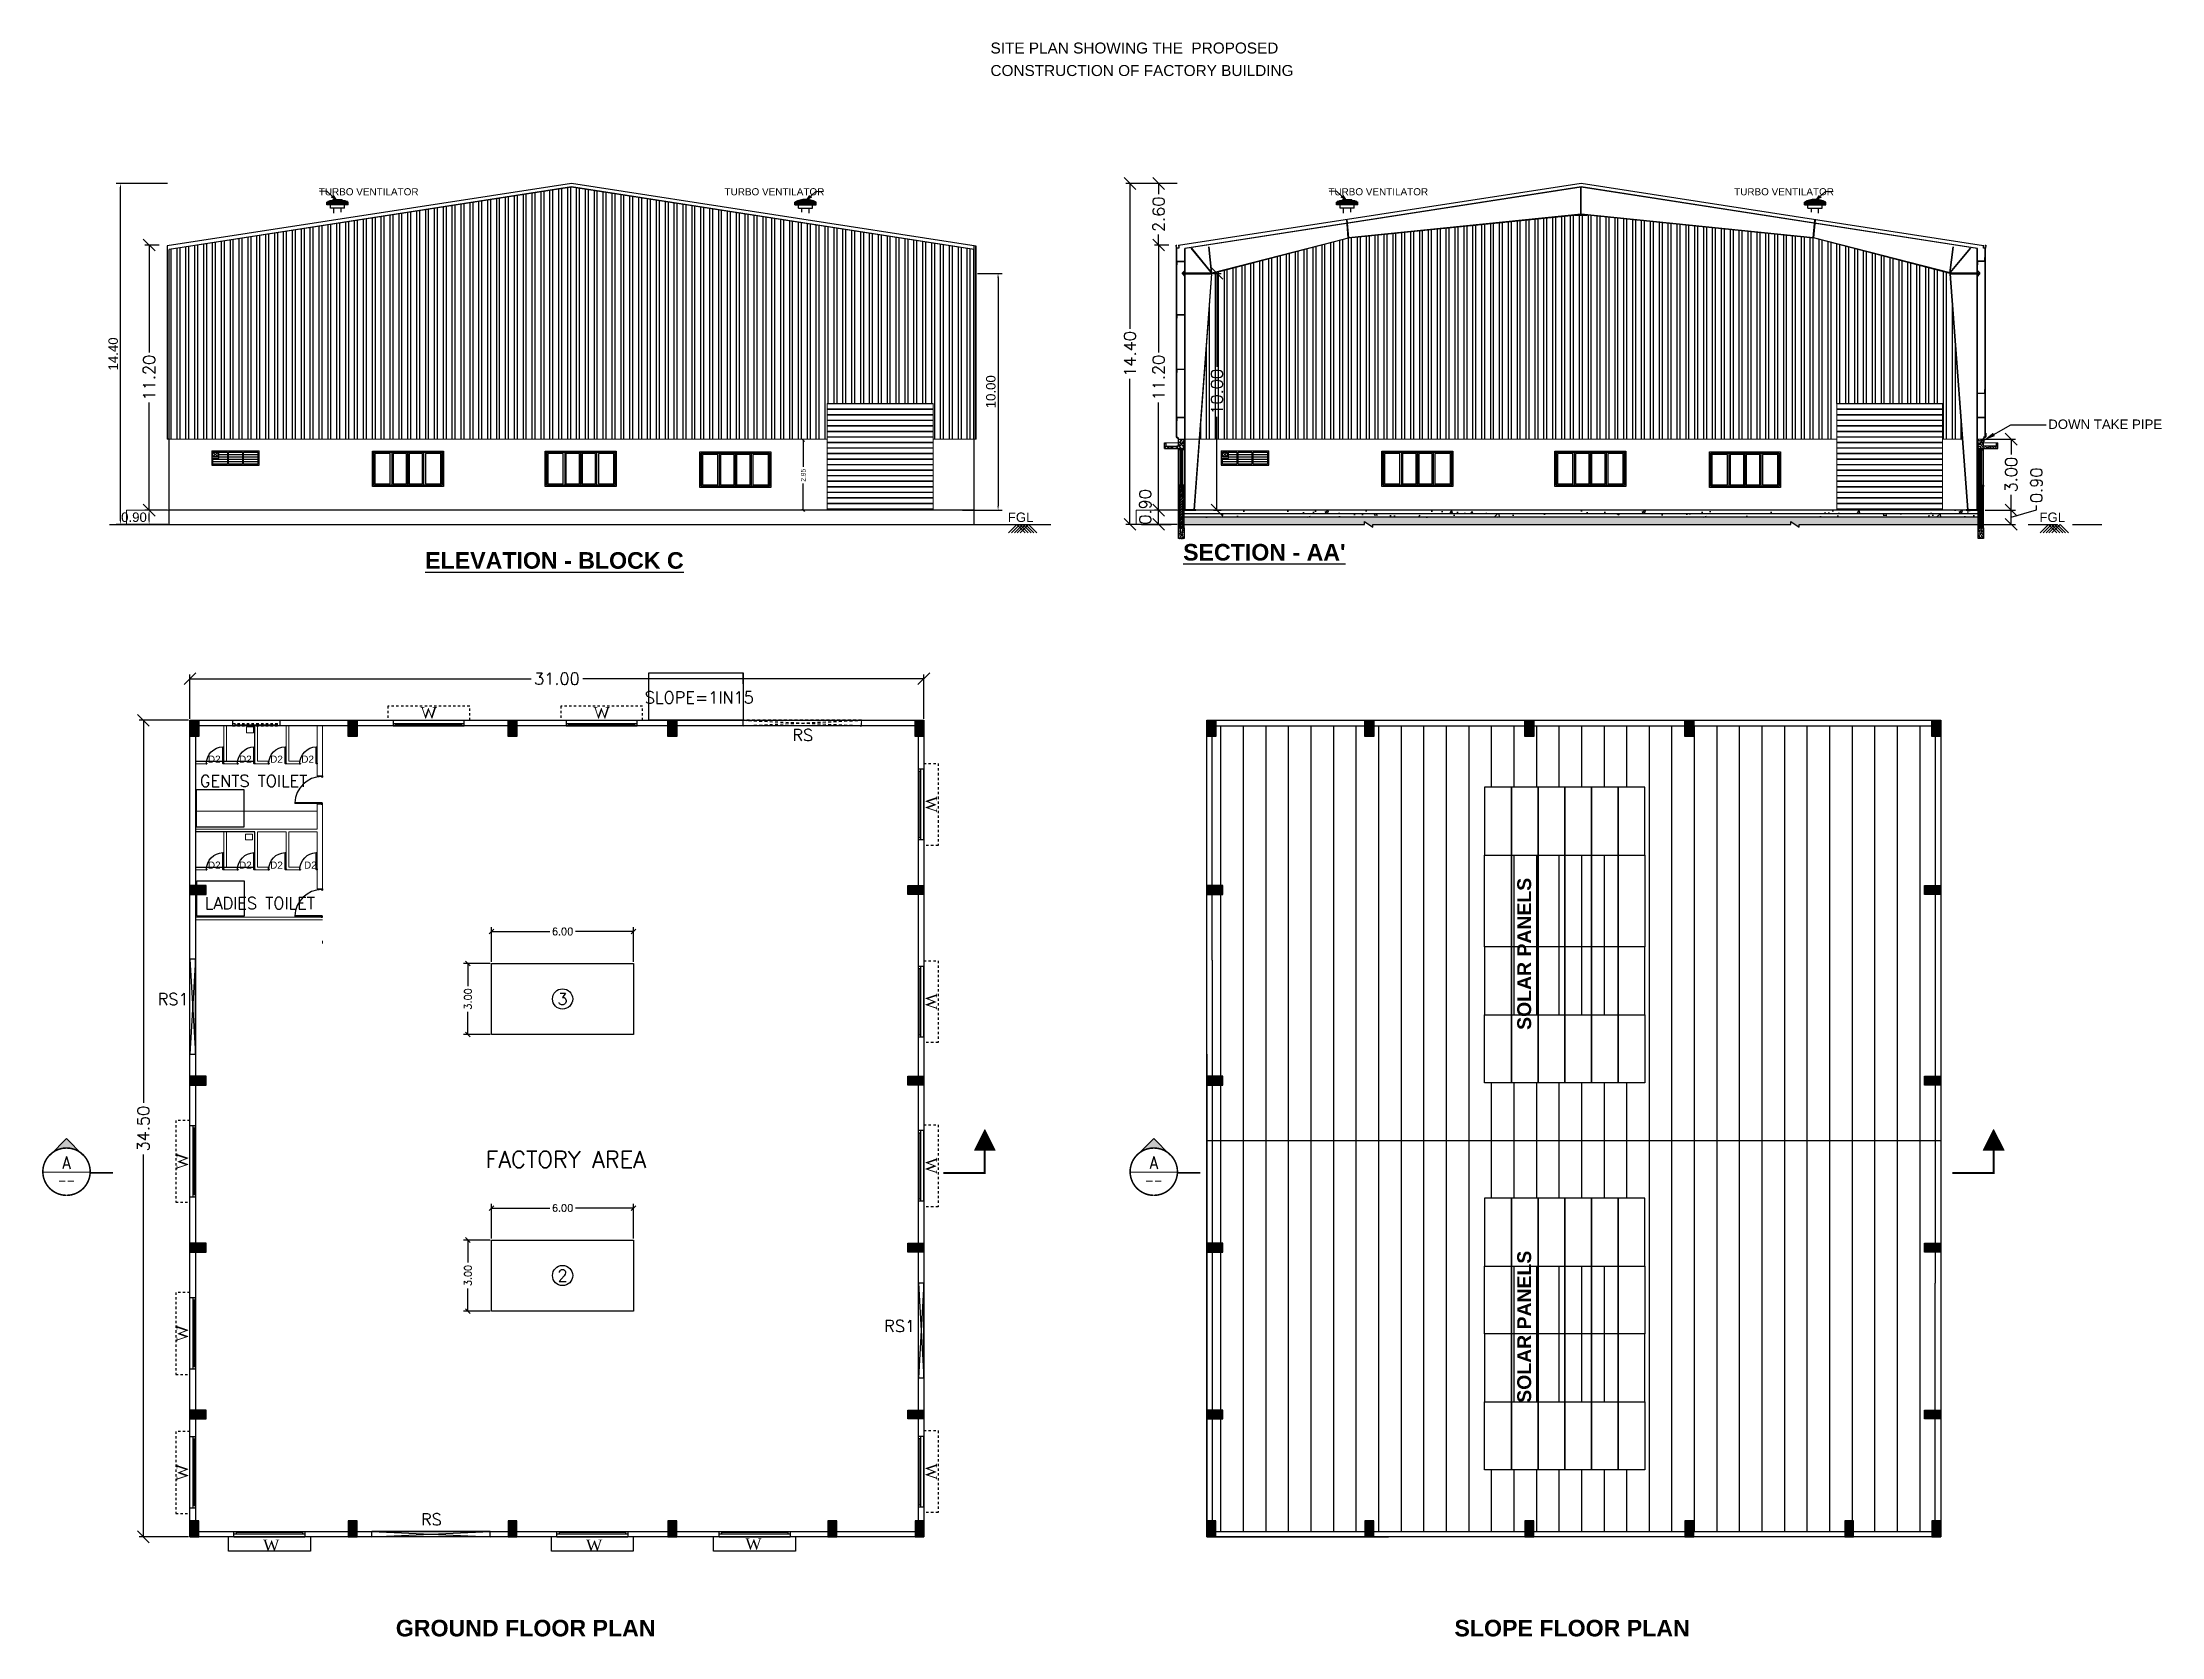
# Model space of a CAD drawing. Header units: metres. Extents: x 6804 to 7881, y 412 to 705.
# Drawn here: x 7791.5 to 7881, y 464.1 to 531.5 of the extents above; entities that cross this region are included whole.
import ezdxf
from ezdxf.enums import TextEntityAlignment as Align

# ---------------------------------------------------------------- set-up
doc = ezdxf.new("R2010")
doc.units = ezdxf.units.M
doc.header["$LTSCALE"] = 5
doc.header["$PDSIZE"] = -1
doc.linetypes.add('CONTINOUS', pattern=[0])
doc.linetypes.add('HIDDEN', pattern=[0.375, 0.25, -0.125])
doc.layers.get('0').update_dxf_attribs({"color": 8, "linetype": 'CONTINUOUS'})
doc.layers.get('DEFPOINTS').update_dxf_attribs({"color": 8, "linetype": 'CONTINUOUS'})
for name, color, linetype in [('_CourtYard(OTS)', 8, 'CONTINUOUS'), ('BLK_3_COVERED_AREA', 140, 'CONTINUOUS'), ('BLK_3_FLR_0_BLT_UP_AREA', 45, 'CONTINUOUS'), ('BLK_3_FLR_0_CARPET_AREA', 14, 'CONTINUOUS'), ('BLK_3_FLR_0_REGULAR_ROOM_1', 4, 'CONTINUOUS'), ('BLK_3_FLR_0_URINAL', 235, 'CONTINUOUS'), ('BLK_3_FLR_0_WATER_CLOSET', 213, 'CONTINUOUS'), ('BLK_3_FLR_0_WC_BATH_HT', 223, 'CONTINUOUS'), ('BLK_3_HT_OF_BLDG', 5, 'CONTINUOUS'), ('BLK_3_PLINTH_HEIGHT', 7, 'CONTINUOUS'), ('col', 8, 'CONTINUOUS'), ('DIM', 8, 'CONTINUOUS'), ('DOOR', 8, 'CONTINUOUS'), ('G Line', 8, 'CONTINUOUS'), ('HATCH', 8, 'CONTINUOUS'), ('JSC-13M-Arrow', 8, 'CONTINUOUS'), ('JSC-C-Partion Wall', 8, 'CONTINUOUS'), ('JSC-H-Dimension', 8, 'CONTINUOUS'), ('PLINTH BEAM', 11, 'CONTINUOUS'), ('S.NO', 6, 'CONTINUOUS'), ('Steel', 1, 'CONTINUOUS'), ('TEXT', 7, 'CONTINUOUS'), ('TEXT NOTES', 200, 'CONTINUOUS'), ('thin', 1, 'CONTINUOUS'), ('txt', 2, 'CONTINUOUS'), ('WAL', 1, 'CONTINUOUS'), ('WALL', 3, 'CONTINUOUS'), ('WINDOW', 5, 'CONTINUOUS')]:
    doc.layers.add(name, color=color, linetype=linetype)
for name, color, linetype, lineweight in [('BLK_3_FLR_0_WASH', 243, 'CONTINUOUS', 5), ('BOU', 8, 'CONTINUOUS', 9), ('C_ARCH_TEXT', 7, 'CONTINUOUS', 5), ('JSC-F-Hatch', 8, 'CONTINUOUS', 13), ('others', 8, 'CONTINUOUS', 15), ('SLAB', 10, 'CONTINUOUS', 20), ('THIN LINES', 117, 'CONTINUOUS', 5)]:
    doc.layers.add(name, color=color, linetype=linetype, lineweight=lineweight)
doc.styles.add('1', font='arial.ttf')
doc.styles.add('CORPORATION', font='arial.ttf')
doc.styles.add('JSC-Tahoma', font='tahoma.ttf')
doc.styles.add('KK', font='arial.ttf')
doc.styles.add('NOTES8-6', font='arial.ttf', dxfattribs={"height": 6})
doc.styles.add('ROMAND', font='ROMAND', dxfattribs={"height": 2.5})
doc.styles.add('ROMANS', font='romans')
doc.styles.add('ROMANTIC', font='romantic.ttf')
doc.styles.get("Standard").update_dxf_attribs({"font": 'arial.ttf'})
doc.styles.add('style2', font='arial.ttf')
doc.styles.add('TITLE', font='arialbd.ttf')
doc.dimstyles.new('app', dxfattribs={"dimtxt": 0.2, "dimasz": 0.1, "dimexe": 0.18, "dimexo": 0.0625, "dimgap": 0.09, "dimtad": 0, "dimzin": 0, "dimdsep": 46, "dimtxsty": 'Standard', "dimblk": 'OBLIQUE', "dimcen": 0.09, "dimse1": 1, "dimse2": 1, "dimclrd": 8, "dimclre": 8, "dimclrt": 6, "dimadec": 0, "dimazin": 0, "dimtfac": 1, "dimtofl": 0, "dimtmove": 0, "dimatfit": 3, "dimfxl": 0, "dimtolj": 1, "dimtzin": 0, "dimarcsym": 0})
doc.dimstyles.new('Dim-outter', dxfattribs={"dimtxt": 1, "dimasz": 1, "dimexe": 0, "dimexo": 0, "dimgap": 1, "dimtad": 1, "dimlfac": -1, "dimzin": 3, "dimdsep": 46, "dimtxsty": 'CORPORATION', "dimblk": 'ARCHTICK', "dimcen": 0.125, "dimclrd": 8, "dimclre": 8, "dimclrt": 256, "dimazin": 0, "dimtfac": 0.5, "dimtix": 1, "dimtmove": 2, "dimatfit": 3, "dimfxl": 0, "dimtolj": 1, "dimtzin": 0, "dimarcsym": 0})
doc.dimstyles.new('FSO 100', dxfattribs={"dimtxt": 0.5, "dimasz": 0.5, "dimexe": 0.18, "dimexo": 0.0625, "dimgap": 0.09, "dimtad": 0, "dimzin": 0, "dimdsep": 46, "dimtxsty": 'ROMANS', "dimblk": 'OBLIQUE', "dimcen": 0.01, "dimclrd": 256, "dimclre": 256, "dimclrt": 7, "dimaunit": 1, "dimadec": 3, "dimazin": 0, "dimtfac": 1, "dimtofl": 0, "dimtmove": 1, "dimatfit": 3, "dimfxl": 0, "dimtolj": 1, "dimtzin": 0, "dimarcsym": 0})
doc.dimstyles.new('JSC-100', dxfattribs={"dimscale": 100, "dimtxt": 2, "dimasz": 1, "dimexe": 1, "dimexo": 1, "dimgap": 1, "dimtad": 1, "dimdec": 0, "dimzin": 0, "dimdsep": 46, "dimtxsty": 'JSC-Tahoma', "dimblk": 'DOT', "dimcen": 0, "dimclrd": 8, "dimclre": 8, "dimclrt": 146, "dimadec": 0, "dimazin": 0, "dimtfac": 1, "dimtdec": 0, "dimtofl": 0, "dimtmove": 1, "dimatfit": 0, "dimldrblk": 'OPEN30', "dimfxl": 0, "dimtolj": 1, "dimtzin": 0, "dimarcsym": 0})
doc.dimstyles.get("Standard").update_dxf_attribs({"dimtxt": 0.4, "dimasz": 0.18, "dimexe": 0.18, "dimexo": 0.0625, "dimgap": 0.1, "dimtad": 1, "dimtoh": 1, "dimzin": 0, "dimdsep": 46, "dimtxsty": '1', "dimcen": 0.09, "dimadec": 0, "dimazin": 0, "dimtfac": 1, "dimtofl": 0, "dimtmove": 2, "dimatfit": 3, "dimfxl": 0, "dimtolj": 1, "dimtzin": 0, "dimarcsym": 0})

msp = doc.modelspace()

# ---------------------------------------------------------------- texts
at = {"linetype": 'CONTINOUS', "ltscale": 2}
for p in [(7802.324, 469.141), (7815.963, 469.141), (7822.816, 469.141)]:
    msp.add_text('ASDFASDF', height=0.00055, rotation=180, dxfattribs=at).set_placement(p)
at = {"linetype": 'CONTINOUS', "ltscale": 2, "style": 'ROMANTIC'}
for p in [(7800.84, 467.764), (7814.479, 467.764), (7821.21, 467.819)]:
    msp.add_text('W', height=0.48, dxfattribs=at).set_placement(p)
at = {"layer": 'DIM', "color": 0, "linetype": 'CONTINOUS', "style": 'ROMANS'}
for s, p in [('3', (7813.489, 491.083)), ('2', (7813.489, 479.399))]:
    msp.add_text(s, height=0.5, rotation=360, dxfattribs=at).set_placement(p, align=Align.MIDDLE)
at = {"layer": 'DIM', "color": 7, "linetype": 'CONTINOUS', "style": 'TITLE'}
for s, p in [('GROUND FLOOR PLAN', (7806.444, 464.153)), ('SLOPE FLOOR PLAN', (7851.157, 464.153))]:
    msp.add_text(s, height=0.7, dxfattribs=at).set_placement(p)
at = {"layer": 'DIM', "color": 7, "ltscale": 10, "char_height": 0.7, "width": 17.90655, "attachment_point": 5, "style": 'TITLE'}
for s, insert in [("\\A1;{\\LSECTION - AA'}", (7843.128, 509.952)), ('\\A1;{\\LELEVATION - BLOCK C}', (7813.144, 509.605))]:
    msp.add_mtext(s, dxfattribs=dict(at, insert=insert))
at = {"layer": 'DIM', "color": 0, "ltscale": 2, "attachment_point": 5, "style": 'ROMANS'}
for s, insert, char_height, width in [('SLOPE=1IN15', (7819.263, 503.821), 0.5, 28.6249), ('{\\Fromans.shx|c0;RS}', (7823.632, 502.233), 0.5, 28.6249), ('\\A1;\\C1;GENTS TOILET', (7800.439, 500.295), 0.5, 28.6249), ('\\A1;\\C1;LADIES TOILET', (7800.703, 495.131), 0.5, 28.6249), ('RS1', (7797.042, 491.073), 0.5, 28.6249), ('{\\Fromans.shx|c0;FACTORY AREA}', (7813.625, 484.306), 0.7, 6.40911), ('RS1', (7827.725, 477.266), 0.5, 28.6249), ('{\\Fromans.shx|c0;RS}', (7807.949, 469.096), 0.5, 28.6249)]:
    msp.add_mtext(s, dxfattribs=dict(at, insert=insert, char_height=char_height, width=width))
at = {"layer": 'others', "color": 3, "style": 'NOTES8-6'}
for p in [(7798.776, 501.217), (7800.091, 501.217), (7801.406, 501.217), (7802.721, 501.217), (7798.776, 496.741), (7800.091, 496.741), (7801.406, 496.741), (7802.836, 496.741)]:
    msp.add_text('D2', height=0.3, dxfattribs=at).set_placement(p, align=Align.MIDDLE)
at = {"layer": 'TEXT', "width": 10.98667, "attachment_point": 2, "style": 'KK'}
for s, insert, char_height in [('TURBO VENTILATOR', (7805.298, 525.337), 0.3), ('TURBO VENTILATOR', (7822.437, 525.337), 0.3), ('TURBO VENTILATOR', (7847.939, 525.337), 0.3), ('TURBO VENTILATOR', (7865.078, 525.337), 0.3), ('DOWN TAKE PIPE', (7878.644, 515.565), 0.4)]:
    msp.add_mtext(s, dxfattribs=dict(at, insert=insert, char_height=char_height))
at = {"layer": 'TEXT NOTES', "ltscale": 0.5, "style": 'KK'}
for p in [(7832.292, 511.234, -0.001), (7875.866, 511.234, -0.001)]:
    msp.add_text('FGL', height=0.4, dxfattribs=at).set_placement(p)
at = {"layer": 'TEXT NOTES', "style": 'TITLE'}
for p in [(7854.397, 489.778), (7854.397, 474.023)]:
    msp.add_text('SOLAR PANELS', height=0.58699, rotation=90, dxfattribs=at).set_placement(p)
at = {"layer": 'txt', "style": 'style2'}
for s, p in [('SITE PLAN SHOWING THE  PROPOSED', (7831.564, 531.027)), ('CONSTRUCTION OF FACTORY BUILDING', (7831.561, 530.076))]:
    msp.add_text(s, height=0.46335, dxfattribs=at).set_placement(p)

# ---------------------------------------------------------------- blocks, each defined once
blk = doc.blocks.new('MFC1')
at = {"color": 252}
for p, q in [((-24, 60), (-96, 60)), ((-60, 96), (-60, 24)), ((96, 60), (24, 60)), ((60, 96), (60, 24)), ((-24, -60), (-96, -60)), ((-60, -24), (-60, -96)), ((96, -60), (24, -60)), ((60, -24), (60, -96))]:
    blk.add_line(p, q, dxfattribs=at)
at = {"color": 1}
for p, q in [((-3, 0), (3, 0)), ((0, -6.2), (0, 6.2))]:
    blk.add_line(p, q, dxfattribs=at)
blk.add_lwpolyline([(-137.5, 175), (137.5, 175), (137.5, -175), (-137.5, -175)], close=True)
for centre in [(-60, 60), (60, 60), (-60, -60), (60, -60)]:
    blk.add_circle(centre, 18)
at = {"layer": 'Steel'}
for points in [[(-112.5, 150), (-112.5, 162), (112.5, 162), (112.5, 150), (-112.5, 150)], [(-112.5, 150), (-112.5, 162), (112.5, 162), (112.5, 150), (-112.5, 150)], [(-112.5, 150), (-112.5, 162), (112.5, 162), (112.5, 150), (-112.5, 150)], [(-112.5, 150), (-112.5, 162), (112.5, 162), (112.5, 150), (-112.5, 150)], [(-112.5, 150), (-112.5, 162), (112.5, 162), (112.5, 150), (-112.5, 150)], [(-112.5, 150), (-112.5, 162), (112.5, 162), (112.5, 150), (-112.5, 150)], [(-112.5, 150), (-112.5, 162), (112.5, 162), (112.5, 150), (-112.5, 150)], [(-112.5, 150), (-112.5, 162), (112.5, 162), (112.5, 150), (-112.5, 150)], [(-112.5, 150), (-112.5, 162), (112.5, 162), (112.5, 150), (-112.5, 150)], [(-112.5, 150), (-112.5, 162), (112.5, 162), (112.5, 150), (-112.5, 150)], [(-112.5, 150), (-112.5, 162), (112.5, 162), (112.5, 150), (-112.5, 150)], [(-112.5, 150), (-112.5, 162), (112.5, 162), (112.5, 150), (-112.5, 150)], [(-112.5, 150), (-112.5, 162), (112.5, 162), (112.5, 150), (-112.5, 150)], [(-112.5, 150), (-112.5, 162), (112.5, 162), (112.5, 150), (-112.5, 150)], [(-112.5, 150), (-112.5, 162), (112.5, 162), (112.5, 150), (-112.5, 150)], [(-112.5, 150), (-112.5, 162), (112.5, 162), (112.5, 150), (-112.5, 150)], [(-112.5, 150), (-112.5, 162), (112.5, 162), (112.5, 150), (-112.5, 150)], [(-112.5, 150), (-112.5, 162), (112.5, 162), (112.5, 150), (-112.5, 150)], [(-112.5, 150), (-112.5, 162), (112.5, 162), (112.5, 150), (-112.5, 150)], [(-112.5, 150), (-112.5, 162), (112.5, 162), (112.5, 150), (-112.5, 150)], [(-112.5, 150), (-112.5, 162), (112.5, 162), (112.5, 150), (-112.5, 150)], [(-112.5, 150), (-112.5, 162), (112.5, 162), (112.5, 150), (-112.5, 150)], [(-3, 150), (3, 150), (3, -150), (-3, -150), (-3, 150)], [(-3, 150), (3, 150), (3, -150), (-3, -150), (-3, 150)], [(-3, 150), (3, 150), (3, -150), (-3, -150), (-3, 150)], [(-3, 150), (3, 150), (3, -150), (-3, -150), (-3, 150)], [(-3, 150), (3, 150), (3, -150), (-3, -150), (-3, 150)], [(-3, 150), (3, 150), (3, -150), (-3, -150), (-3, 150)], [(-3, 150), (3, 150), (3, -150), (-3, -150), (-3, 150)], [(-3, 150), (3, 150), (3, -150), (-3, -150), (-3, 150)], [(-3, 150), (3, 150), (3, -150), (-3, -150), (-3, 150)], [(-3, 150), (3, 150), (3, -150), (-3, -150), (-3, 150)], [(-3, 150), (3, 150), (3, -150), (-3, -150), (-3, 150)], [(-3, 150), (3, 150), (3, -150), (-3, -150), (-3, 150)], [(-3, 150), (3, 150), (3, -150), (-3, -150), (-3, 150)], [(-3, 150), (3, 150), (3, -150), (-3, -150), (-3, 150)], [(-3, 150), (3, 150), (3, -150), (-3, -150), (-3, 150)], [(-3, 150), (3, 150), (3, -150), (-3, -150), (-3, 150)], [(-3, 150), (3, 150), (3, -150), (-3, -150), (-3, 150)], [(-3, 150), (3, 150), (3, -150), (-3, -150), (-3, 150)], [(-3, 150), (3, 150), (3, -150), (-3, -150), (-3, 150)], [(-3, 150), (3, 150), (3, -150), (-3, -150), (-3, 150)], [(-3, 150), (3, 150), (3, -150), (-3, -150), (-3, 150)], [(-3, 150), (3, 150), (3, -150), (-3, -150), (-3, 150)], [(-112.5, -150), (-112.5, -162), (112.5, -162), (112.5, -150), (-112.5, -150)], [(-112.5, -150), (-112.5, -162), (112.5, -162), (112.5, -150), (-112.5, -150)], [(-112.5, -150), (-112.5, -162), (112.5, -162), (112.5, -150), (-112.5, -150)], [(-112.5, -150), (-112.5, -162), (112.5, -162), (112.5, -150), (-112.5, -150)], [(-112.5, -150), (-112.5, -162), (112.5, -162), (112.5, -150), (-112.5, -150)], [(-112.5, -150), (-112.5, -162), (112.5, -162), (112.5, -150), (-112.5, -150)], [(-112.5, -150), (-112.5, -162), (112.5, -162), (112.5, -150), (-112.5, -150)], [(-112.5, -150), (-112.5, -162), (112.5, -162), (112.5, -150), (-112.5, -150)], [(-112.5, -150), (-112.5, -162), (112.5, -162), (112.5, -150), (-112.5, -150)], [(-112.5, -150), (-112.5, -162), (112.5, -162), (112.5, -150), (-112.5, -150)], [(-112.5, -150), (-112.5, -162), (112.5, -162), (112.5, -150), (-112.5, -150)], [(-112.5, -150), (-112.5, -162), (112.5, -162), (112.5, -150), (-112.5, -150)], [(-112.5, -150), (-112.5, -162), (112.5, -162), (112.5, -150), (-112.5, -150)], [(-112.5, -150), (-112.5, -162), (112.5, -162), (112.5, -150), (-112.5, -150)], [(-112.5, -150), (-112.5, -162), (112.5, -162), (112.5, -150), (-112.5, -150)], [(-112.5, -150), (-112.5, -162), (112.5, -162), (112.5, -150), (-112.5, -150)], [(-112.5, -150), (-112.5, -162), (112.5, -162), (112.5, -150), (-112.5, -150)], [(-112.5, -150), (-112.5, -162), (112.5, -162), (112.5, -150), (-112.5, -150)], [(-112.5, -150), (-112.5, -162), (112.5, -162), (112.5, -150), (-112.5, -150)], [(-112.5, -150), (-112.5, -162), (112.5, -162), (112.5, -150), (-112.5, -150)], [(-112.5, -150), (-112.5, -162), (112.5, -162), (112.5, -150), (-112.5, -150)], [(-112.5, -150), (-112.5, -162), (112.5, -162), (112.5, -150), (-112.5, -150)]]:
    blk.add_lwpolyline(points, dxfattribs=at)
blk = doc.blocks.new('wsdefsegr')
at = {"layer": 'HATCH'}
h = blk.add_hatch(color=256, dxfattribs=at)
h.dxf.hatch_style = 1
h.paths.add_polyline_path([(9068, -5301), (9443, -5301), (9443, -4621), (9068, -4621)])
at = {"layer": 'col', "color": 5}
blk.add_lwpolyline([(9068, -4621), (9443, -4621), (9443, -5301), (9068, -5301)], close=True, dxfattribs=at)
blk.add_blockref('MFC1', (9255, -5036))
blk = doc.blocks.new('*U6')
at = {"layer": 'DOOR', "color": 11}
for p, q in [((0, 2.5), (0, 0)), ((0, 2.5), (1.2, 2.5)), ((0, 0), (2.5, 0)), ((1.2, 2.5), (1.2, 46.7)), ((2.5, 46.7), (1.2, 46.7)), ((1.2, 2.5), (1.2, 1.2)), ((1.2, 1.2), (2.5, 1.2)), ((2.5, 1.2), (2.5, 46.7)), ((2.5, 1.2), (2.5, 0)), ((45.5, 1.2), (45.5, 0)), ((46.7, 1.2), (45.5, 1.2)), ((48, 0), (45.5, 0)), ((48, 2.5), (46.7, 2.5)), ((46.7, 2.5), (46.7, 1.2)), ((48, 2.5), (48, 0))]:
    blk.add_line(p, q, dxfattribs=at)
blk.add_arc((1.2, 1.2), 45.5, 0, 88.4257, dxfattribs=at)
blk = doc.blocks.new('*U18')
at = {"layer": 'DOOR', "color": 11}
for p, q in [((2, 4), (2, 74.8)), ((4, 74.8), (2, 74.8)), ((4, 2), (4, 74.8)), ((0, 4), (0, 0)), ((0, 4), (2, 4)), ((0, 0), (4, 0)), ((2, 4), (2, 2)), ((2, 2), (4, 2)), ((4, 2), (4, 0)), ((72.8, 2), (72.8, 0)), ((74.8, 2), (72.8, 2)), ((76.8, 0), (72.8, 0)), ((76.8, 4), (74.8, 4)), ((74.8, 4), (74.8, 2)), ((76.8, 4), (76.8, 0))]:
    blk.add_line(p, q, dxfattribs=at)
blk.add_arc((2, 2), 72.8, 0, 88.4257, dxfattribs=at)
blk = doc.blocks.new('_Oblique')
at = {"color": 0, "linetype": 'ByBlock', "lineweight": -2}
blk.add_line((-0.5, -0.5), (0.5, 0.5), dxfattribs=at)
blk = doc.blocks.new('*D146')
at = {"layer": 'DEFPOINTS', "color": 0}
for p in [(7828.749, 504.615), (7797.749, 502.857), (7828.749, 502.857)]:
    blk.add_point(p, dxfattribs=at)
at = {"layer": 'DIM', "lineweight": -2}
for p, q in [((7797.749, 502.92), (7797.749, 504.795)), ((7797.749, 504.615), (7812.159, 504.615)), ((7828.749, 504.615), (7814.339, 504.615)), ((7828.749, 502.92), (7828.749, 504.795))]:
    blk.add_line(p, q, dxfattribs=at)
at = {"layer": 'DIM', "lineweight": -2, "xscale": 0.5, "yscale": 0.5, "zscale": 0.5, "rotation": 180}
blk.add_blockref('_Oblique', (7797.749, 504.615), dxfattribs=at)
at = {"layer": 'DIM', "lineweight": -2, "xscale": 0.5, "yscale": 0.5, "zscale": 0.5}
blk.add_blockref('_Oblique', (7828.749, 504.615), dxfattribs=at)
at = {"layer": 'DIM', "color": 7, "insert": (7813.249, 504.615), "char_height": 0.5, "attachment_point": 5, "style": 'ROMANS'}
blk.add_mtext('\\A1;31.00', dxfattribs=at)
blk = doc.blocks.new('*D147')
at = {"layer": 'DEFPOINTS', "color": 0}
for p in [(7797.749, 502.857), (7795.784, 468.357), (7797.749, 468.357)]:
    blk.add_point(p, dxfattribs=at)
at = {"layer": 'DIM', "lineweight": -2}
for p, q in [((7797.686, 502.857), (7795.604, 502.857)), ((7795.784, 502.857), (7795.784, 486.697)), ((7795.784, 468.357), (7795.784, 484.517)), ((7797.686, 468.357), (7795.604, 468.357))]:
    blk.add_line(p, q, dxfattribs=at)
at = {"layer": 'DIM', "lineweight": -2, "xscale": 0.5, "yscale": 0.5, "zscale": 0.5}
for p, rotation in [((7795.784, 502.857), 90), ((7795.784, 468.357), 270)]:
    blk.add_blockref('_Oblique', p, dxfattribs=dict(at, rotation=rotation))
at = {"layer": 'DIM', "color": 7, "insert": (7795.784, 485.607), "char_height": 0.5, "attachment_point": 5, "rotation": 90, "style": 'ROMANS'}
blk.add_mtext('\\A1;34.50', dxfattribs=at)
blk = doc.blocks.new('WINDOW')
at = {"layer": 'WINDOW'}
for p, q in [((3000, 30), (0, 30)), ((0, -200), (0, 30)), ((3000, 30), (3000, -200)), ((3000, -101), (0, -101)), ((3000, -200), (0, -200)), ((100, -200), (100, -101)), ((2900, -200), (2900, -101))]:
    blk.add_line(p, q, dxfattribs=at)
at = {"layer": 'WINDOW', "color": 253, "linetype": 'HIDDEN', "ltscale": 12}
blk.add_lwpolyline([(-230, 30), (-230, 630), (3230, 630), (3230, 30)], dxfattribs=at)
at = {"layer": 'WINDOW', "const_width": 30}
blk.add_lwpolyline([(100, -150), (2900, -150)], dxfattribs=at)
at = {"linetype": 'CONTINOUS', "ltscale": 2, "style": 'ROMANTIC'}
blk.add_text('W', height=480, dxfattribs=at).set_placement((1154, 106))
at = {"linetype": 'CONTINOUS', "ltscale": 2}
blk.add_text('ASDFASDF', height=0.55, dxfattribs=at).set_placement((284, -754))
blk = doc.blocks.new('viewA')
blk.add_hatch(color=256).paths.add_polyline_path([(5.5, 2.5), (5.5, -2.5), (10.5, 0)])
at = {"const_width": 0.5}
blk.add_lwpolyline([(5.5, 0), (0, 0), (0, -10)], dxfattribs=at)
blk.add_lwpolyline([(5.5, 2.5), (10.5, 0), (5.5, -2.5)], close=True)
blk = doc.blocks.new('A$C294D00C3')
at = {"layer": 'C_ARCH_TEXT'}
blk.add_hatch(color=256, dxfattribs=at).paths.add_polyline_path([(0, 10.76), (-5.3, 5.46, -0.414214), (5.3, 5.46)])
blk.add_line((-7.5, 0), (7.5, 0), dxfattribs=at)
at = {"layer": 'C_ARCH_TEXT', "const_width": 0.5}
blk.add_lwpolyline([(0.01, -7.51, 761.525483), (-0.03, -7.51)], format="xyb", dxfattribs=at)
at = {"layer": 'C_ARCH_TEXT'}
blk.add_lwpolyline([(5.3, 5.46), (0, 10.76), (-5.3, 5.46)], dxfattribs=at)
at = {"layer": 'C_ARCH_TEXT', "const_width": 0.5}
blk.add_lwpolyline([(-15, -0.29), (-7.5, -0.29)], dxfattribs=at)
at = {"layer": 'C_ARCH_TEXT', "width": 0.85}
for tag, height, style, p in [('B', 4, 'ROMAND', (0, 1)), ('-', 3, 'ROMANS', (0, -4.25))]:
    blk.add_attdef(tag, text='', height=height, dxfattribs=dict(at, style=style)).set_placement(p, align=Align.CENTER)
blk = doc.blocks.new('HFNKL536216')
at = {"layer": 'WALL'}
for p, q in [((8352.627, -6103.558), (8352.857, -6103.558)), ((8352.627, -6105.558), (8352.857, -6105.558))]:
    blk.add_line(p, q, dxfattribs=at)
at = {"layer": 'WINDOW', "linetype": 'HIDDEN', "ltscale": 0.01}
for p, q in [((8352.627, -6103.558), (8352.627, -6105.558)), ((8352.757, -6103.558), (8352.757, -6105.558)), ((8352.857, -6103.558), (8352.857, -6105.558)), ((8352.857, -6103.658), (8352.757, -6103.658)), ((8352.857, -6105.123), (8352.857, -6103.923)), ((8352.857, -6105.458), (8352.757, -6105.458))]:
    blk.add_line(p, q, dxfattribs=at)
at = {"layer": 'WINDOW', "linetype": 'HIDDEN', "ltscale": 0.01, "const_width": 0.03}
blk.add_lwpolyline([(8352.807, -6105.458), (8352.807, -6103.658)], dxfattribs=at)
blk = doc.blocks.new('*D148')
at = {"layer": 'BLK_3_HT_OF_BLDG', "color": 0, "lineweight": -2}
for p, q in [((7796.805, 525.535), (7794.633, 525.535)), ((7794.813, 511.314), (7794.813, 525.355)), ((7796.809, 511.134), (7794.633, 511.134))]:
    blk.add_line(p, q, dxfattribs=at)
at = {"layer": 'BLK_3_HT_OF_BLDG', "color": 0}
for points in [[(7794.783, 525.355), (7794.843, 525.355), (7794.813, 525.535)], [(7794.783, 511.314), (7794.843, 511.314), (7794.813, 511.134)]]:
    blk.add_solid(points, dxfattribs=at)
at = {"layer": 'DEFPOINTS', "color": 0}
for p in [(7794.813, 525.535), (7796.868, 525.535), (7796.872, 511.134)]:
    blk.add_point(p, dxfattribs=at)
at = {"layer": 'BLK_3_HT_OF_BLDG', "color": 0, "insert": (7794.509, 518.334), "char_height": 0.4, "attachment_point": 5, "rotation": 90, "style": '1'}
blk.add_mtext('\\A1;14.40', dxfattribs=at)
blk = doc.blocks.new('*D149')
at = {"layer": 'BLK_3_PLINTH_HEIGHT', "color": 0, "lineweight": -2, "ltscale": 400}
for p, q in [((7796.805, 511.734), (7795.845, 511.734)), ((7796.809, 511.134), (7795.845, 511.134)), ((7796.025, 511.314), (7796.025, 511.554))]:
    blk.add_line(p, q, dxfattribs=at)
at = {"layer": 'BLK_3_PLINTH_HEIGHT', "color": 0, "ltscale": 400}
for points in [[(7795.995, 511.554), (7796.055, 511.554), (7796.025, 511.734)], [(7795.995, 511.314), (7796.055, 511.314), (7796.025, 511.134)]]:
    blk.add_solid(points, dxfattribs=at)
at = {"layer": 'DEFPOINTS', "color": 0, "ltscale": 400}
for p in [(7796.025, 511.734), (7796.868, 511.734), (7796.872, 511.134)]:
    blk.add_point(p, dxfattribs=at)
at = {"layer": 'BLK_3_PLINTH_HEIGHT', "color": 0, "ltscale": 400, "insert": (7795.386, 511.434), "char_height": 0.4, "attachment_point": 5, "style": '1'}
blk.add_mtext('\\A1;0.90', dxfattribs=at)
blk = doc.blocks.new('*D150')
at = {"layer": 'DEFPOINTS', "color": 0}
for p in [(7796.025, 522.935), (7796.513, 522.935), (7796.868, 511.734)]:
    blk.add_point(p, dxfattribs=at)
at = {"layer": 'DIM', "lineweight": -2}
for p, q in [((7796.451, 522.935), (7795.845, 522.935)), ((7796.025, 522.935), (7796.025, 518.389)), ((7796.025, 511.734), (7796.025, 516.28)), ((7796.805, 511.734), (7795.845, 511.734))]:
    blk.add_line(p, q, dxfattribs=at)
at = {"layer": 'DIM', "lineweight": -2, "xscale": 0.5, "yscale": 0.5, "zscale": 0.5}
for p, rotation in [((7796.025, 522.935), 89.99999999997397), ((7796.025, 511.734), 269.9999999999739)]:
    blk.add_blockref('_Oblique', p, dxfattribs=dict(at, rotation=rotation))
at = {"layer": 'DIM', "color": 7, "insert": (7796.025, 517.334), "char_height": 0.5, "attachment_point": 5, "rotation": 90, "style": 'ROMANS'}
blk.add_mtext('\\A1;11.20', dxfattribs=at)
blk = doc.blocks.new('A$C6A8C6AF3')
at = {"layer": 'JSC-H-Dimension', "linetype": 'ByBlock'}
for p, q in [((-131, -80), (-53, 0)), ((-105, -80), (-27, 0)), ((-78, -80), (0, 0)), ((24, -80), (-54, 0)), ((-50, -80), (28, 0)), ((53, -80), (-26, 0)), ((-23, -80), (55, 0)), ((78, -80), (0, 0)), ((107, -80), (28, 0)), ((134, -80), (55, 0))]:
    blk.add_line(p, q, dxfattribs=at)
blk = doc.blocks.new('_Dot')
at = {"color": 0, "linetype": 'ByBlock', "lineweight": -2}
blk.add_line((-0.5, 0), (-1, 0), dxfattribs=at)
at = {"color": 0, "linetype": 'ByBlock', "const_width": 0.5}
blk.add_lwpolyline([(-0.25, 0, 1), (0.25, 0, 1)], format="xyb", close=True, dxfattribs=at)
blk = doc.blocks.new('A$C103240E7')
at = {"layer": 'DIM'}
h = blk.add_hatch(dxfattribs=at)
h.set_pattern_fill('_U', color=256, scale=37.499842, style=0, pattern_type=0)
h.set_pattern_definition([(360, (-44808.403, 33857.384), (4e-11, 37.499842), [])])
h.paths.add_polyline_path([(1406, 1687), (1406, 1800, 0.25), (506, 1800), (506, 1687)])
for p, q in [((506, 1687), (506, 1800)), ((1406, 1687), (1406, 1800)), ((506, 1687), (1406, 1687)), ((656, 1537), (656, 1687)), ((656, 1537), (1256, 1537)), ((806, 1371), (806, 1537)), ((1106, 1334), (1106, 1537)), ((1256, 1537), (1256, 1687))]:
    blk.add_line(p, q, dxfattribs=at)
blk.add_arc((956, 956), 956, 61.92724, 118.07276, dxfattribs=at)
blk = doc.blocks.new('EDFRYHDT')
at = {"layer": 'WINDOW'}
for p, q in [((36570.111, -5292.796), (36573.004, -5292.796)), ((36570.821, -5292.796), (36570.111, -5292.796)), ((36570.111, -5292.796), (36570.111, -5294.189)), ((36573.004, -5292.796), (36571.468, -5292.796)), ((36571.558, -5292.796), (36571.558, -5294.189)), ((36573.004, -5294.189), (36573.004, -5292.796)), ((36570.111, -5294.189), (36570.821, -5294.189)), ((36571.468, -5294.189), (36573.004, -5294.189))]:
    blk.add_line(p, q, dxfattribs=at)
for points in [[(36570.058, -5292.743), (36573.058, -5292.743), (36573.058, -5294.243), (36570.058, -5294.243)], [(36570.111, -5292.796), (36573.004, -5292.796), (36573.004, -5294.189), (36570.111, -5294.189)], [(36570.814, -5292.85), (36570.165, -5292.85), (36570.165, -5294.135), (36570.814, -5294.135)], [(36571.558, -5292.796), (36570.879, -5292.796), (36570.879, -5294.189), (36571.558, -5294.189)], [(36571.504, -5292.85), (36570.933, -5292.85), (36570.933, -5294.135), (36571.504, -5294.135)], [(36572.236, -5292.796), (36571.558, -5292.796), (36571.558, -5294.189), (36572.236, -5294.189)], [(36572.183, -5292.85), (36571.611, -5292.85), (36571.611, -5294.135), (36572.183, -5294.135)], [(36572.95, -5292.85), (36572.299, -5292.85), (36572.299, -5294.135), (36572.95, -5294.135)]]:
    blk.add_lwpolyline(points, close=True, dxfattribs=at)
blk = doc.blocks.new('*D151')
at = {"layer": 'BLK_3_FLR_0_REGULAR_ROOM_1', "color": 4, "lineweight": -2}
for p, q in [((7831.015, 521.738), (7832.062, 521.738)), ((7831.882, 521.558), (7831.882, 511.914)), ((7830.382, 511.734), (7832.062, 511.734))]:
    blk.add_line(p, q, dxfattribs=at)
at = {"layer": 'BLK_3_FLR_0_REGULAR_ROOM_1', "color": 4}
for points in [[(7831.852, 521.558), (7831.912, 521.558), (7831.882, 521.738)], [(7831.852, 511.914), (7831.912, 511.914), (7831.882, 511.734)]]:
    blk.add_solid(points, dxfattribs=at)
at = {"layer": 'DEFPOINTS', "color": 0}
for p in [(7830.953, 521.738), (7830.319, 511.734), (7831.882, 511.734)]:
    blk.add_point(p, dxfattribs=at)
at = {"layer": 'BLK_3_FLR_0_REGULAR_ROOM_1', "color": 4, "insert": (7831.578, 516.736), "char_height": 0.4, "attachment_point": 5, "rotation": 90, "style": '1'}
blk.add_mtext('\\A1;10.00', dxfattribs=at)
blk = doc.blocks.new('A$C40834E53')
at = {"layer": 'WINDOW'}
for p, q in [((230, 1600), (0, 1600)), ((0, 1600), (0, 0)), ((0, 1550), (230, 1550)), ((72, 50), (72, 1550)), ((90, 50), (90, 1550)), ((90, 1500), (140, 1500)), ((140, 50), (140, 1550)), ((158, 50), (158, 1550)), ((230, 0), (230, 1600)), ((0, 50), (230, 50)), ((0, 0), (230, 0)), ((0, 0), (230, 0)), ((90, 72), (140, 72))]:
    blk.add_line(p, q, dxfattribs=at)
at = {"layer": 'WINDOW', "const_width": 8}
blk.add_lwpolyline([(115, 1500), (115, 72)], dxfattribs=at)
blk = doc.blocks.new('_ArchTick')
at = {"color": 0, "linetype": 'ByBlock', "const_width": 0.15}
blk.add_lwpolyline([(-0.5, -0.5), (0.5, 0.5)], dxfattribs=at)
blk = doc.blocks.new('*D152')
at = {"layer": 'DEFPOINTS', "color": 0}
for p in [(7837.453, 525.535), (7839.508, 525.535), (7839.512, 511.134)]:
    blk.add_point(p, dxfattribs=at)
at = {"layer": 'DIM', "lineweight": -2}
for p, q in [((7839.446, 525.535), (7837.273, 525.535)), ((7837.453, 525.535), (7837.453, 519.389)), ((7837.453, 511.134), (7837.453, 517.28)), ((7839.45, 511.134), (7837.273, 511.134))]:
    blk.add_line(p, q, dxfattribs=at)
at = {"layer": 'DIM', "lineweight": -2, "xscale": 0.5, "yscale": 0.5, "zscale": 0.5}
for p, rotation in [((7837.453, 525.535), 90), ((7837.453, 511.134), 270)]:
    blk.add_blockref('_Oblique', p, dxfattribs=dict(at, rotation=rotation))
at = {"layer": 'DIM', "color": 7, "insert": (7837.453, 518.334), "char_height": 0.5, "attachment_point": 5, "rotation": 90, "style": 'ROMANS'}
blk.add_mtext('\\A1;14.40', dxfattribs=at)
blk = doc.blocks.new('*D153')
at = {"layer": 'DEFPOINTS', "color": 0}
for p in [(7873.508, 514.734), (7874.673, 514.734), (7873.508, 511.734)]:
    blk.add_point(p, dxfattribs=at)
at = {"layer": 'DIM', "lineweight": -2}
for p, q in [((7873.571, 514.734), (7874.853, 514.734)), ((7874.673, 514.734), (7874.673, 514.086)), ((7874.673, 511.734), (7874.673, 512.382)), ((7873.571, 511.734), (7874.853, 511.734))]:
    blk.add_line(p, q, dxfattribs=at)
at = {"layer": 'DIM', "lineweight": -2, "xscale": 0.5, "yscale": 0.5, "zscale": 0.5}
for p, rotation in [((7874.673, 514.734), 89.99999999997397), ((7874.673, 511.734), 269.9999999999739)]:
    blk.add_blockref('_Oblique', p, dxfattribs=dict(at, rotation=rotation))
at = {"layer": 'DIM', "color": 7, "insert": (7874.673, 513.234), "char_height": 0.5, "attachment_point": 5, "rotation": 90, "style": 'ROMANS'}
blk.add_mtext('\\A1;3.00', dxfattribs=at)
blk = doc.blocks.new('*D154')
at = {"layer": 'DEFPOINTS', "color": 0}
for p in [(7838.665, 511.734), (7839.508, 511.734), (7839.512, 511.134)]:
    blk.add_point(p, dxfattribs=at)
at = {"layer": 'DIM', "lineweight": -2}
for p, q in [((7839.446, 511.734), (7838.485, 511.734)), ((7839.45, 511.134), (7838.485, 511.134)), ((7838.665, 511.134), (7838.665, 511.734))]:
    blk.add_line(p, q, dxfattribs=at)
at = {"layer": 'DIM', "lineweight": -2, "xscale": 0.5, "yscale": 0.5, "zscale": 0.5}
for p, rotation in [((7838.665, 511.734), 89.99999999997397), ((7838.665, 511.134), 269.9999999999739)]:
    blk.add_blockref('_Oblique', p, dxfattribs=dict(at, rotation=rotation))
at = {"layer": 'DIM', "color": 7, "insert": (7838.1, 511.873), "char_height": 0.5, "attachment_point": 5, "rotation": 90, "style": 'ROMANS'}
blk.add_mtext('\\A1;0.90', dxfattribs=at)
blk = doc.blocks.new('*D155')
at = {"layer": 'DEFPOINTS', "color": 0}
for p in [(7838.665, 522.935), (7839.154, 522.935), (7839.508, 511.734)]:
    blk.add_point(p, dxfattribs=at)
at = {"layer": 'DIM', "lineweight": -2}
for p, q in [((7839.092, 522.935), (7838.485, 522.935)), ((7838.665, 522.935), (7838.665, 518.389)), ((7838.665, 511.734), (7838.665, 516.28)), ((7839.446, 511.734), (7838.485, 511.734))]:
    blk.add_line(p, q, dxfattribs=at)
at = {"layer": 'DIM', "lineweight": -2, "xscale": 0.5, "yscale": 0.5, "zscale": 0.5}
for p, rotation in [((7838.665, 522.935), 89.99999999997397), ((7838.665, 511.734), 269.9999999999739)]:
    blk.add_blockref('_Oblique', p, dxfattribs=dict(at, rotation=rotation))
at = {"layer": 'DIM', "color": 7, "insert": (7838.665, 517.334), "char_height": 0.5, "attachment_point": 5, "rotation": 90, "style": 'ROMANS'}
blk.add_mtext('\\A1;11.20', dxfattribs=at)
blk = doc.blocks.new('*D156')
at = {"layer": 'DEFPOINTS', "color": 0}
for p in [(7873.508, 511.734), (7873.508, 511.134), (7874.673, 511.734)]:
    blk.add_point(p, dxfattribs=at)
at = {"layer": 'DIM', "lineweight": -2}
for p, q in [((7873.571, 511.734), (7874.853, 511.734)), ((7873.571, 511.134), (7874.853, 511.134)), ((7874.673, 511.434), (7875.738, 511.753)), ((7874.673, 511.134), (7874.673, 511.734)), ((7875.738, 511.753), (7875.738, 511.933))]:
    blk.add_line(p, q, dxfattribs=at)
at = {"layer": 'DIM', "lineweight": -2, "xscale": 0.5, "yscale": 0.5, "zscale": 0.5}
for p, rotation in [((7874.673, 511.734), 89.99999999997397), ((7874.673, 511.134), 269.9999999999739)]:
    blk.add_blockref('_Oblique', p, dxfattribs=dict(at, rotation=rotation))
at = {"layer": 'DIM', "color": 7, "insert": (7875.738, 512.785), "char_height": 0.5, "attachment_point": 5, "rotation": 90, "style": 'ROMANS'}
blk.add_mtext('\\A1;0.90', dxfattribs=at)
blk = doc.blocks.new('*D157')
at = {"layer": 'DEFPOINTS', "color": 0}
for p in [(7838.665, 525.535), (7839.154, 525.535), (7839.154, 522.935)]:
    blk.add_point(p, dxfattribs=at)
at = {"layer": 'DIM', "lineweight": -2}
for p, q in [((7839.092, 525.535), (7838.485, 525.535)), ((7838.665, 525.535), (7838.665, 525.087)), ((7839.092, 522.935), (7838.485, 522.935)), ((7838.665, 522.935), (7838.665, 523.383))]:
    blk.add_line(p, q, dxfattribs=at)
at = {"layer": 'DIM', "lineweight": -2, "xscale": 0.5, "yscale": 0.5, "zscale": 0.5}
for p, rotation in [((7838.665, 525.535), 90), ((7838.665, 522.935), 270)]:
    blk.add_blockref('_Oblique', p, dxfattribs=dict(at, rotation=rotation))
at = {"layer": 'DIM', "color": 7, "insert": (7838.665, 524.235), "char_height": 0.5, "attachment_point": 5, "rotation": 90, "style": 'ROMANS'}
blk.add_mtext('\\A1;2.60', dxfattribs=at)
blk = doc.blocks.new('*D158')
at = {"layer": 'DEFPOINTS', "color": 0}
for p in [(7840.917, 521.738), (7840.917, 511.734), (7841.128, 511.734)]:
    blk.add_point(p, dxfattribs=at)
at = {"layer": 'DIM', "lineweight": -2}
for p, q in [((7840.979, 521.738), (7841.308, 521.738)), ((7841.128, 521.738), (7841.128, 517.79)), ((7841.128, 511.734), (7841.128, 515.681)), ((7840.979, 511.734), (7841.308, 511.734))]:
    blk.add_line(p, q, dxfattribs=at)
at = {"layer": 'DIM', "lineweight": -2, "xscale": 0.5, "yscale": 0.5, "zscale": 0.5}
for p, rotation in [((7841.128, 521.738), 90), ((7841.128, 511.734), 270)]:
    blk.add_blockref('_Oblique', p, dxfattribs=dict(at, rotation=rotation))
at = {"layer": 'DIM', "color": 7, "insert": (7841.128, 516.736), "char_height": 0.5, "attachment_point": 5, "rotation": 90, "style": 'ROMANS'}
blk.add_mtext('\\A1;10.00', dxfattribs=at)
blk = doc.blocks.new('*D80')
at = {"layer": 'BLK_3_FLR_0_WC_BATH_HT', "lineweight": -2}
for p, q in [((7823.656, 514.682), (7823.656, 513.56)), ((7823.656, 511.734), (7823.656, 512.856))]:
    blk.add_line(p, q, dxfattribs=at)
at = {"layer": 'DEFPOINTS', "color": 0}
for p in [(7823.656, 514.682), (7823.663, 514.682), (7823.663, 511.734)]:
    blk.add_point(p, dxfattribs=at)
at = {"layer": 'BLK_3_FLR_0_WC_BATH_HT', "lineweight": -2, "xscale": 0.1, "yscale": 0.1, "zscale": 0.1}
for p, rotation in [((7823.656, 514.682), 90), ((7823.656, 511.734), 270)]:
    blk.add_blockref('_Oblique', p, dxfattribs=dict(at, rotation=rotation))
at = {"layer": 'BLK_3_FLR_0_WC_BATH_HT', "insert": (7823.656, 513.208), "char_height": 0.2, "attachment_point": 5, "rotation": 90}
blk.add_mtext('\\A1;2.95', dxfattribs=at)
blk = doc.blocks.new('*D189')
at = {"layer": 'DEFPOINTS', "color": 0, "ltscale": 2}
for p in [(7810.489, 480.899), (7809.489, 477.899), (7810.489, 477.899)]:
    blk.add_point(p, dxfattribs=at)
at = {"layer": 'DIM', "lineweight": -2, "ltscale": 2}
for p, q in [((7810.426, 480.899), (7809.309, 480.899)), ((7809.489, 480.899), (7809.489, 479.946)), ((7809.489, 477.899), (7809.489, 478.852)), ((7810.426, 477.899), (7809.309, 477.899))]:
    blk.add_line(p, q, dxfattribs=at)
at = {"layer": 'DIM', "lineweight": -2, "ltscale": 2, "xscale": 0.2, "yscale": 0.2, "zscale": 0.2}
for p, rotation in [((7809.489, 480.899), 90), ((7809.489, 477.899), 270)]:
    blk.add_blockref('_Oblique', p, dxfattribs=dict(at, rotation=rotation))
at = {"layer": 'DIM', "color": 7, "ltscale": 2, "insert": (7809.489, 479.399), "char_height": 0.3, "attachment_point": 5, "rotation": 90, "style": 'ROMANS'}
blk.add_mtext('\\A1;3.00', dxfattribs=at)
blk = doc.blocks.new('*D190')
at = {"layer": 'DEFPOINTS', "color": 0, "ltscale": 2}
for p in [(7810.489, 482.25), (7810.489, 480.899), (7816.489, 480.899)]:
    blk.add_point(p, dxfattribs=at)
at = {"layer": 'DIM', "lineweight": -2, "ltscale": 2}
for p, q in [((7810.489, 480.961), (7810.489, 482.43)), ((7810.489, 482.25), (7812.949, 482.25)), ((7816.489, 482.25), (7814.029, 482.25)), ((7816.489, 480.961), (7816.489, 482.43))]:
    blk.add_line(p, q, dxfattribs=at)
at = {"layer": 'DIM', "lineweight": -2, "ltscale": 2, "xscale": 0.2, "yscale": 0.2, "zscale": 0.2}
for p, rotation in [((7810.489, 482.25), 179.9999999999479), ((7816.489, 482.25), 359.9999999999479)]:
    blk.add_blockref('_Oblique', p, dxfattribs=dict(at, rotation=rotation))
at = {"layer": 'DIM', "color": 7, "ltscale": 2, "insert": (7813.489, 482.25), "char_height": 0.3, "attachment_point": 5, "style": 'ROMANS'}
blk.add_mtext('\\A1;6.00', dxfattribs=at)
blk = doc.blocks.new('*D191')
at = {"layer": 'DEFPOINTS', "color": 0, "ltscale": 2}
for p in [(7810.489, 492.583), (7809.489, 489.583), (7810.489, 489.583)]:
    blk.add_point(p, dxfattribs=at)
at = {"layer": 'DIM', "lineweight": -2, "ltscale": 2}
for p, q in [((7810.426, 492.583), (7809.309, 492.583)), ((7809.489, 492.583), (7809.489, 491.631)), ((7809.489, 489.583), (7809.489, 490.536)), ((7810.426, 489.583), (7809.309, 489.583))]:
    blk.add_line(p, q, dxfattribs=at)
at = {"layer": 'DIM', "lineweight": -2, "ltscale": 2, "xscale": 0.2, "yscale": 0.2, "zscale": 0.2}
for p, rotation in [((7809.489, 492.583), 90), ((7809.489, 489.583), 270)]:
    blk.add_blockref('_Oblique', p, dxfattribs=dict(at, rotation=rotation))
at = {"layer": 'DIM', "color": 7, "ltscale": 2, "insert": (7809.489, 491.083), "char_height": 0.3, "attachment_point": 5, "rotation": 90, "style": 'ROMANS'}
blk.add_mtext('\\A1;3.00', dxfattribs=at)
blk = doc.blocks.new('*D192')
at = {"layer": 'DEFPOINTS', "color": 0, "ltscale": 2}
for p in [(7810.489, 493.935), (7810.489, 492.583), (7816.489, 492.583)]:
    blk.add_point(p, dxfattribs=at)
at = {"layer": 'DIM', "lineweight": -2, "ltscale": 2}
for p, q in [((7810.489, 492.646), (7810.489, 494.115)), ((7816.489, 492.646), (7816.489, 494.115)), ((7810.489, 493.935), (7812.949, 493.935)), ((7816.489, 493.935), (7814.029, 493.935))]:
    blk.add_line(p, q, dxfattribs=at)
at = {"layer": 'DIM', "lineweight": -2, "ltscale": 2, "xscale": 0.2, "yscale": 0.2, "zscale": 0.2}
for p, rotation in [((7810.489, 493.935), 179.9999999999479), ((7816.489, 493.935), 359.9999999999479)]:
    blk.add_blockref('_Oblique', p, dxfattribs=dict(at, rotation=rotation))
at = {"layer": 'DIM', "color": 7, "ltscale": 2, "insert": (7813.489, 493.935), "char_height": 0.3, "attachment_point": 5, "style": 'ROMANS'}
blk.add_mtext('\\A1;6.00', dxfattribs=at)

# ---------------------------------------------------------------- dimensions: what is measured, and where the dimension line sits
at = {"layer": 'BLK_3_FLR_0_REGULAR_ROOM_1', "color": 4}
dim = msp.add_linear_dim(base=(7831.882, 511.734), p1=(7830.953, 521.738), p2=(7830.319, 511.734), angle=90, dimstyle='Standard', override={"dimclrd": 4, "dimclre": 4, "dimclrt": 4}, dxfattribs=at)
dim.commit()
dim.dimension.update_dxf_attribs({"geometry": '*D151', "text_midpoint": (7831.578, 516.736)})
at = {"layer": 'BLK_3_FLR_0_WC_BATH_HT'}
dim = msp.add_aligned_dim(p1=(7823.663, 511.734), p2=(7823.663, 514.682), distance=0.007, dimstyle='app', override={"dimclrd": 256, "dimclre": 256, "dimclrt": 256}, dxfattribs=at)
dim.commit()
dim.dimension.update_dxf_attribs({"geometry": '*D80', "text_midpoint": (7823.656, 513.208)})
at = {"layer": 'BLK_3_HT_OF_BLDG'}
dim = msp.add_linear_dim(base=(7794.813, 525.535), p1=(7796.872, 511.134), p2=(7796.868, 525.535), angle=90, dimstyle='Standard', dxfattribs=at)
dim.commit()
dim.dimension.update_dxf_attribs({"geometry": '*D148', "text_midpoint": (7794.509, 518.334)})
at = {"layer": 'BLK_3_PLINTH_HEIGHT', "ltscale": 400}
dim = msp.add_linear_dim(base=(7796.025, 511.734), p1=(7796.872, 511.134), p2=(7796.868, 511.734), angle=90, text='0.90', dimstyle='Standard', override={"dimfxl": 0}, dxfattribs=at)
dim.commit()
dim.dimension.update_dxf_attribs({"geometry": '*D149', "text_midpoint": (7795.386, 511.434)})
at = {"layer": 'DIM'}
for base, p1, p2, picture, middle in [((7837.453, 525.535), (7839.512, 511.134), (7839.508, 525.535), '*D152', (7837.453, 518.334)), ((7838.665, 525.535), (7839.154, 522.935), (7839.154, 525.535), '*D157', (7838.665, 524.235)), ((7796.025, 522.935), (7796.868, 511.734), (7796.513, 522.935), '*D150', (7796.025, 517.334)), ((7838.665, 522.935), (7839.508, 511.734), (7839.154, 522.935), '*D155', (7838.665, 517.334)), ((7841.128, 511.734), (7840.917, 521.738), (7840.917, 511.734), '*D158', (7841.128, 516.736)), ((7874.673, 514.734), (7873.508, 511.734), (7873.508, 514.734), '*D153', (7874.673, 513.234)), ((7795.784, 468.357), (7797.749, 502.857), (7797.749, 468.357), '*D147', (7795.784, 485.607))]:
    dim = msp.add_linear_dim(base=base, p1=p1, p2=p2, angle=90, dimstyle='FSO 100', override={"dimpost": '\\X', "dimblk": 'Oblique'}, dxfattribs=at)
    dim.commit()
    dim.dimension.update_dxf_attribs({"geometry": picture, "text_midpoint": middle})
for base, p1, p2, picture, middle in [((7874.673, 511.734), (7873.508, 511.134), (7873.508, 511.734), '*D156', (7875.738, 512.023)), ((7838.665, 511.734), (7839.512, 511.134), (7839.508, 511.734), '*D154', (7838.1, 511.873))]:
    dim = msp.add_linear_dim(base=base, p1=p1, p2=p2, angle=90, text='0.90', dimstyle='FSO 100', override={"dimpost": '\\X', "dimblk": 'Oblique'}, dxfattribs=at)
    dim.commit()
    dim.dimension.update_dxf_attribs({"geometry": picture, "text_midpoint": middle})
dim = msp.add_linear_dim(base=(7828.749, 504.615), p1=(7797.749, 502.857), p2=(7828.749, 502.857), dimstyle='FSO 100', override={"dimpost": '\\X', "dimblk": 'Oblique'}, dxfattribs=at)
dim.commit()
dim.dimension.update_dxf_attribs({"geometry": '*D146', "text_midpoint": (7813.249, 504.615)})
at = {"layer": 'DIM', "color": 5, "ltscale": 2}
for p1, p2, picture, middle in [((7816.489, 492.583), (7810.489, 492.583), '*D192', (7813.489, 493.935)), ((7816.489, 480.899), (7810.489, 480.899), '*D190', (7813.489, 482.25))]:
    dim = msp.add_aligned_dim(p1=p1, p2=p2, distance=-1.352, dimstyle='FSO 100', override={"dimtxt": 0.3, "dimasz": 0.2, "dimpost": '\\X'}, dxfattribs=at)
    dim.commit()
    dim.dimension.update_dxf_attribs({"geometry": picture, "text_midpoint": middle})
for base, p1, p2, picture, middle in [((7809.489, 489.583), (7810.489, 492.583), (7810.489, 489.583), '*D191', (7809.489, 491.083)), ((7809.489, 477.899), (7810.489, 480.899), (7810.489, 477.899), '*D189', (7809.489, 479.399))]:
    dim = msp.add_linear_dim(base=base, p1=p1, p2=p2, angle=90, dimstyle='FSO 100', override={"dimtxt": 0.3, "dimasz": 0.2, "dimpost": '\\X'}, dxfattribs=at)
    dim.commit()
    dim.dimension.update_dxf_attribs({"geometry": picture, "text_midpoint": middle})

# ---------------------------------------------------------------- hatches: boundary and pattern name
at = {"layer": 'HATCH'}
h = msp.add_hatch(dxfattribs=at)
h.set_pattern_fill('ANSI32', color=256, angle=45)
h.set_pattern_definition([(90, (-2287.6689, 5669.9951), (-0.375, 0), []), (90, (-2287.5439, 5670.1201), (-0.375, 0), [])])
h.paths.add_polyline_path([(7819.928, 514.734), (7824.662, 514.734), (7824.662, 516.234), (7829.134, 516.234), (7829.134, 514.734), (7830.868, 514.734), (7830.868, 522.75), (7813.866, 525.394), (7796.868, 522.75), (7796.868, 514.734), (7797.133, 514.734)])
h.paths.add_polyline_path([(7831.993, 515.92), (7831.993, 517.518), (7831.168, 517.518), (7831.168, 515.92)], flags=9)
h = msp.add_hatch(dxfattribs=at)
h.set_pattern_fill('ANSI32', color=256, angle=45)
h.set_pattern_definition([(90, (-2127.93594, 5634.33678), (-0.375, 0), []), (90, (-2127.81094, 5634.46178), (-0.375, 0), [])])
h.paths.add_polyline_path([(7840.399, 514.734), (7840.917, 521.714), (7840.917, 521.738), (7846.688, 523.234), (7846.69, 523.234), (7846.7, 523.235), (7856.255, 524.199), (7856.255, 524.188), (7856.495, 524.188), (7856.516, 524.188), (7856.756, 524.188), (7856.756, 524.199), (7866.312, 523.235), (7866.313, 523.236), (7866.337, 523.233), (7866.4, 523.226), (7872.097, 521.755), (7872.098, 521.738), (7872.1, 521.754), (7872.1, 521.738), (7872.1, 521.709), (7872.098, 521.738), (7872.097, 521.755), (7872.1, 521.754), (7872.098, 521.738), (7872.1, 521.709), (7872.618, 514.734), (7871.774, 514.734), (7871.774, 516.234), (7867.303, 516.234), (7867.303, 514.734), (7862.469, 514.734)])
h.paths.add_polyline_path([(7840.753, 515.725), (7841.503, 515.725), (7841.503, 517.515), (7840.753, 517.515)], flags=24)
h = msp.add_hatch(dxfattribs=at)
h.set_pattern_fill('JIS_LC_8', color=256, scale=0.03, angle=135)
h.set_pattern_definition([(180, (7824.66212, 516.23379), (0, -0.234), []), (180, (7824.65363, 516.24227), (0, -0.234), [])])
h.paths.add_polyline_path([(7829.134, 516.234), (7824.662, 516.234), (7824.662, 511.734), (7829.134, 511.734)])
h = msp.add_hatch(dxfattribs=at)
h.set_pattern_fill('JIS_LC_8', color=256, scale=0.03, angle=135)
h.set_pattern_definition([(180, (7867.30269, 516.23379), (0, -0.234), []), (180, (7867.2942, 516.24227), (0, -0.234), [])])
h.paths.add_polyline_path([(7871.774, 516.234), (7867.303, 516.234), (7867.303, 511.734), (7871.774, 511.734)])
h = msp.add_hatch(dxfattribs=at)
h.set_pattern_fill('AR-CONC', color=256, scale=0.001)
h.set_pattern_definition([(50, (1915.15552, 848.06576), (0.182184669, -0.0159390855), [0.01905, -0.20955]), (355, (1915.15552, 848.06576), (-0.0352434214, 0.191056845), [0.01524, -0.167640584]), (100.4514447, (1915.1707, 848.06443), (0.146941247, 0.175117752), [0.016190009, -0.1780902446]), (46.1842, (1915.15552, 848.11656), (0.271079041, -0.042042328), [0.028575, -0.314325]), (96.6355576, (1915.17811, 848.11305), (0.237404134, 0.247426125), [0.024285023, -0.267135608]), (351.184151, (1915.15552, 848.11656), (0.237404134, 0.247426125), [0.022859967, -0.251459732]), (21, (1915.18092, 848.10386), (0.1516143913, -0.102265198), [0.01905, -0.20955]), (326, (1915.18092, 848.10386), (0.0618020283, 0.184187966), [0.01524, -0.16764]), (71.451445, (1915.19356, 848.09533), (0.2134164193, 0.081922769), [0.016190009, -0.1780899376]), (37.5, (1915.155524, 848.065756), (0.00308860325, 0.0845550389), [0, -0.165608, 0, -0.17018, 0, -0.168275]), (7.5, (1915.15552, 848.06576), (0.0668196625, 0.1001805748), [0, -0.097028, 0, -0.161798, 0, -0.064135]), (327.5, (1915.09888, 848.065756), (0.1355905952, -0.005728744), [0, -0.0635, 0, -0.19812, 0, -0.26289]), (317.5, (1915.07348, 848.06576), (0.1481291814, 0.025426491), [0, -0.08255, 0, -0.131572, 0, -0.18669])])
edge = h.paths.add_edge_path()
edge.add_line((7839.738, 514.354), (7838.908, 514.354))
edge.add_line((7838.908, 514.354), (7838.908, 514.454))
edge.add_line((7838.908, 514.454), (7839.508, 514.454))
edge.add_line((7839.508, 514.419), (7839.508, 514.734))
edge.add_line((7839.508, 514.734), (7839.738, 514.734))
edge.add_line((7839.738, 514.734), (7839.738, 514.354))
h = msp.add_hatch(dxfattribs=at)
h.set_pattern_fill('AR-CONC', color=256, scale=0.001)
h.set_pattern_definition([(50, (1951.02802, 848.06576), (0.182184669, -0.0159390855), [0.01905, -0.20955]), (355, (1951.02802, 848.06576), (-0.0352434214, 0.191056845), [0.01524, -0.167640584]), (100.4514447, (1951.0432, 848.06443), (0.146941247, 0.175117752), [0.016190009, -0.1780902446]), (46.1842, (1951.02802, 848.11656), (0.271079041, -0.042042328), [0.028575, -0.314325]), (96.6355576, (1951.0506, 848.11305), (0.237404134, 0.247426125), [0.024285023, -0.267135608]), (351.184151, (1951.02802, 848.11656), (0.237404134, 0.247426125), [0.022859967, -0.251459732]), (21, (1951.05342, 848.10386), (0.1516143913, -0.102265198), [0.01905, -0.20955]), (326, (1951.05342, 848.10386), (0.0618020283, 0.184187966), [0.01524, -0.16764]), (71.451445, (1951.06605, 848.09533), (0.2134164193, 0.081922769), [0.016190009, -0.1780899376]), (37.5, (1951.02802, 848.065756), (0.00308860325, 0.0845550389), [0, -0.165608, 0, -0.17018, 0, -0.168275]), (7.5, (1951.02802, 848.06576), (0.0668196625, 0.1001805748), [0, -0.097028, 0, -0.161798, 0, -0.064135]), (327.5, (1950.97138, 848.065756), (0.1355905952, -0.005728744), [0, -0.0635, 0, -0.19812, 0, -0.26289]), (317.5, (1950.94598, 848.06576), (0.1481291814, 0.025426491), [0, -0.08255, 0, -0.131572, 0, -0.18669])])
edge = h.paths.add_edge_path()
edge.add_line((7873.278, 514.334), (7874.108, 514.334))
edge.add_line((7874.108, 514.334), (7874.108, 514.454))
edge.add_line((7874.108, 514.454), (7873.508, 514.454))
edge.add_line((7873.508, 514.419), (7873.508, 514.734))
edge.add_line((7873.508, 514.734), (7873.278, 514.734))
edge.add_line((7873.278, 514.734), (7873.278, 514.334))
h = msp.add_hatch(dxfattribs=at)
h.set_pattern_fill('ANSI32', color=256, scale=0.2)
h.set_pattern_definition([(45, (5883.6273, 3012.5447), (-1.3470384, 1.3470384), []), (45, (5884.5253, 3012.5447), (-1.3470384, 1.3470384), [])])
h.paths.add_polyline_path([(7838.975, 514.583), (7838.908, 514.583), (7838.908, 514.454), (7838.975, 514.454)])
h = msp.add_hatch(dxfattribs=at)
h.set_pattern_fill('ANSI32', color=256, scale=0.2)
h.set_pattern_definition([(45, (6133.92241, 912.1329), (-0.0530330086, 0.0530330086), []), (45, (6133.957765, 912.1329), (-0.0530330086, 0.0530330086), [])])
h.paths.add_polyline_path([(7839.738, 512.734), (7839.508, 512.734), (7839.508, 510.984), (7839.738, 510.984)])
h = msp.add_hatch(dxfattribs=at)
h.set_pattern_fill('ANSI32', color=256, scale=0.2)
h.set_pattern_definition([(45, (6131.34241, 912.1329), (-0.0530330086, 0.0530330086), []), (45, (6131.377766, 912.1329), (-0.0530330086, 0.0530330086), [])])
edge = h.paths.add_edge_path()
edge.add_line((7873.278, 512.734), (7873.508, 512.734))
edge.add_line((7873.508, 512.734), (7873.508, 510.984))
edge.add_line((7873.508, 510.984), (7873.278, 510.984))
edge.add_line((7873.278, 510.984), (7873.278, 512.684))
at = {"layer": 'HATCH', "ltscale": 2}
h = msp.add_hatch(dxfattribs=at)
h.set_pattern_fill('AR-CONC', color=256, scale=0.008)
h.set_pattern_definition([(50, (995.2903, 744.495), (1.45747735, -0.12751268), [0.1524, -1.6764]), (355, (995.2903, 744.495), (-0.28194737, 1.52845476), [0.12192, -1.34112467]), (100.451445, (995.4117, 744.4843), (1.17552998, 1.40094202), [0.12952007, -1.42472196]), (46.1842, (995.2903, 744.9014), (2.16863233, -0.3363386), [0.2286, -2.5146]), (96.635558, (995.471, 744.8733), (1.8992331, 1.979409), [0.1942802, -2.1370849]), (351.18415, (995.2903, 744.9014), (1.8992331, 1.979409), [0.18287974, -2.01167786]), (21, (995.4935, 744.7998), (1.21291513, -0.81812159), [0.1524, -1.6764]), (326, (995.4935, 744.7998), (0.49441623, 1.47350373), [0.12192, -1.34112]), (71.451445, (995.5946, 744.7316), (1.70733135, 0.65538215), [0.12952007, -1.4247195]), (37.5, (995.2903, 744.49496), (0.024708826, 0.67644031), [0, -1.324864, 0, -1.36144, 0, -1.3462]), (7.5, (995.2903, 744.49496), (0.5345573, 0.8014446), [0, -0.776224, 0, -1.294384, 0, -0.51308]), (327.5, (994.83714, 744.49496), (1.08472476, -0.04582995), [0, -0.508, 0, -1.58496, 0, -2.10312]), (317.5, (994.6339, 744.495), (1.18503345, 0.20341193), [0, -0.6604, 0, -1.052576, 0, -1.49352])])
h.paths.add_polyline_path([(7873.278, 511.734), (7872.777, 511.734), (7839.738, 511.734), (7839.738, 511.584), (7873.278, 511.584)])
h = msp.add_hatch(dxfattribs=at)
h.set_pattern_fill('AR-CONC', color=256, scale=0.01)
h.set_pattern_definition([(50, (995.2903, 744.495), (1.8218467, -0.15939086), [0.1905, -2.0955]), (355, (995.2903, 744.495), (-0.3524342, 1.91056845), [0.1524, -1.67640584]), (100.451445, (995.4421, 744.4817), (1.46941247, 1.7511775), [0.1619001, -1.78090245]), (46.1842, (995.2903, 745.003), (2.7107904, -0.4204233), [0.28575, -3.14325]), (96.635558, (995.5162, 744.968), (2.3740413, 2.4742612), [0.2428502, -2.6713561]), (351.18415, (995.2903, 745.003), (2.3740413, 2.4742612), [0.2285997, -2.5145973]), (21, (995.5443, 744.876), (1.5161439, -1.02265198), [0.1905, -2.0955]), (326, (995.5443, 744.876), (0.6180203, 1.84187966), [0.1524, -1.6764]), (71.451445, (995.6706, 744.7907), (2.1341642, 0.8192277), [0.1619001, -1.7808994]), (37.5, (995.2903, 744.49496), (0.03088603, 0.84555039), [0, -1.65608, 0, -1.7018, 0, -1.68275]), (7.5, (995.2903, 744.495), (0.66819663, 1.00180575), [0, -0.97028, 0, -1.61798, 0, -0.64135]), (327.5, (994.72386, 744.49496), (1.35590595, -0.05728744), [0, -0.635, 0, -1.9812, 0, -2.6289]), (317.5, (994.4699, 744.495), (1.48129181, 0.25426491), [0, -0.8255, 0, -1.31572, 0, -1.8669])])
h.paths.add_polyline_path([(7873.278, 511.584), (7839.738, 511.584), (7839.738, 511.434), (7873.278, 511.434)])
at = {"layer": 'HATCH'}
h = msp.add_hatch(dxfattribs=at)
h.set_pattern_fill('EARTH', color=256, scale=0.03, angle=49)
h.set_pattern_definition([(49, (995.29028, 744.49496), (-0.01879293, 0.26875142), [0.1905, -0.1905]), (49, (995.23636, 744.54183), (-0.01879293, 0.26875142), [0.1905, -0.1905]), (49, (995.18245, 744.5887), (-0.01879293, 0.26875142), [0.1905, -0.1905]), (139, (995.1801, 744.6223), (-0.26875142, -0.01879293), [0.1905, -0.1905]), (139, (995.22697, 744.6762), (-0.26875142, -0.01879293), [0.1905, -0.1905]), (139, (995.27384, 744.73012), (-0.26875142, -0.01879293), [0.1905, -0.1905])])
h.paths.add_polyline_path([(7865.372, 511.134), (7865.372, 511.251), (7865.719, 511.016), (7865.719, 511.134), (7873.278, 511.134), (7873.278, 511.434), (7839.738, 511.434), (7839.738, 511.134), (7847.365, 511.134), (7847.365, 511.251), (7847.712, 511.016), (7847.712, 511.134)])
h = msp.add_hatch(dxfattribs=at)
h.set_pattern_fill('AR-CONC', color=256, scale=0.00075)
h.set_pattern_definition([(50, (6263.69838, 1903.96231), (0.136638502, -0.011954314), [0.0142875, -0.1571625]), (355, (6263.69838, 1903.96231), (-0.026432566, 0.143292634), [0.01143, -0.125730438]), (100.451445, (6263.70977, 1903.96131), (0.110205935, 0.131338314), [0.012142507, -0.133567683]), (46.1842, (6263.69838, 1904.00041), (0.20330928, -0.031531746), [0.02143125, -0.23574375]), (96.635558, (6263.71532, 1903.99778), (0.1780531, 0.185569593), [0.018213767, -0.200351706]), (351.184151, (6263.69838, 1904.0004), (0.1780531, 0.185569593), [0.017144975, -0.188594799]), (21, (6263.71743, 1903.99088), (0.1137107935, -0.0766988986), [0.0142875, -0.1571625]), (326, (6263.71743, 1903.99088), (0.046351521, 0.138140975), [0.01143, -0.12573]), (71.451445, (6263.72691, 1903.98449), (0.1600623145, 0.061442077), [0.012142507, -0.133567453]), (37.5, (6263.69838, 1903.96231), (0.0023164524, 0.0634162792), [0, -0.124206, 0, -0.127635, 0, -0.12620625]), (7.5, (6263.69838, 1903.96231), (0.0501147469, 0.0751354311), [0, -0.072771, 0, -0.1213485, 0, -0.04810125]), (327.5, (6263.6559, 1903.96231), (0.1016929464, -0.004296558), [0, -0.047625, 0, -0.14859, 0, -0.1971675]), (317.5, (6263.63685, 1903.96231), (0.111096886, 0.0190698683), [0, -0.0619125, 0, -0.098679, 0, -0.1400175])])
h.paths.add_polyline_path([(7839.738, 510.984), (7839.508, 510.984), (7839.508, 510.534), (7839.738, 510.534)])
h = msp.add_hatch(dxfattribs=at)
h.set_pattern_fill('AR-CONC', color=256, scale=0.00075)
h.set_pattern_definition([(50, (6261.11838, 1903.96231), (0.136638502, -0.011954314), [0.0142875, -0.1571625]), (355, (6261.11838, 1903.96231), (-0.026432566, 0.143292634), [0.01143, -0.125730438]), (100.451445, (6261.12977, 1903.96131), (0.110205935, 0.131338314), [0.012142507, -0.133567683]), (46.1842, (6261.11838, 1904.00041), (0.203309281, -0.031531746), [0.02143125, -0.23574375]), (96.635558, (6261.13532, 1903.99778), (0.1780531, 0.185569593), [0.018213767, -0.200351706]), (351.184151, (6261.11838, 1904.0004), (0.1780531, 0.185569593), [0.017144975, -0.188594799]), (21, (6261.13743, 1903.99088), (0.1137107935, -0.0766988986), [0.0142875, -0.1571625]), (326, (6261.13743, 1903.99088), (0.046351521, 0.138140975), [0.01143, -0.12573]), (71.451445, (6261.14691, 1903.98449), (0.1600623145, 0.061442077), [0.012142507, -0.133567453]), (37.5, (6261.11838, 1903.96231), (0.0023164524, 0.0634162792), [0, -0.124206, 0, -0.127635, 0, -0.12620625]), (7.5, (6261.11838, 1903.96231), (0.0501147469, 0.0751354311), [0, -0.072771, 0, -0.1213485, 0, -0.04810125]), (327.5, (6261.0759, 1903.96231), (0.1016929464, -0.004296558), [0, -0.047625, 0, -0.14859, 0, -0.1971675]), (317.5, (6261.05685, 1903.96231), (0.111096886, 0.0190698683), [0, -0.0619125, 0, -0.098679, 0, -0.1400175])])
h.paths.add_polyline_path([(7873.278, 510.534), (7873.508, 510.534), (7873.508, 510.984), (7873.278, 510.984)])
at = {"layer": 'HATCH', "linetype": 'CONTINOUS', "ltscale": 2}
h = msp.add_hatch(dxfattribs=at)
h.set_pattern_fill('LINE', color=256, scale=0.3, angle=90, style=0)
h.set_pattern_definition([(90, (7.9358, 48.1208), (-0.9525, 1e-16), [])])
h.paths.add_polyline_path([(7871.467, 485.107), (7871.467, 487.447), (7871.017, 487.447), (7871.017, 487.822), (7871.467, 487.822), (7871.467, 495.501), (7871.017, 495.501), (7871.017, 495.876), (7871.467, 495.876), (7871.467, 502.177), (7871.322, 502.177), (7871.322, 502.627), (7868.362, 502.625), (7861.262, 502.626), (7861.262, 502.177), (7860.887, 502.177), (7860.887, 502.626), (7854.508, 502.626), (7854.508, 502.177), (7854.133, 502.177), (7854.133, 502.626), (7847.754, 502.627), (7847.754, 502.177), (7847.379, 502.177), (7847.379, 502.627), (7842.127, 502.627), (7841.072, 502.627), (7841.072, 502.177), (7840.927, 502.177), (7840.927, 495.876), (7841.377, 495.876), (7841.377, 495.501), (7840.927, 495.501), (7840.927, 493.421), (7840.927, 492.719), (7840.927, 487.822), (7841.377, 487.822), (7841.377, 487.447), (7840.927, 487.447), (7840.927, 485.107)])
h.paths.add_polyline_path([(7859.206, 490.416), (7859.206, 487.546), (7858.077, 487.546), (7856.948, 487.546), (7855.819, 487.546), (7854.69, 487.546), (7853.561, 487.546), (7852.432, 487.546), (7852.432, 490.416), (7852.432, 493.286), (7852.432, 497.156), (7852.432, 500.026), (7853.561, 500.026), (7854.69, 500.026), (7855.819, 500.026), (7856.948, 500.026), (7858.077, 500.026), (7859.206, 500.026), (7859.206, 497.156), (7859.206, 493.286)], flags=16)
h.paths.add_polyline_path([(7858.077, 490.416), (7856.948, 490.416), (7855.819, 490.416), (7854.69, 490.416), (7853.561, 490.416), (7853.561, 493.286), (7853.561, 497.156), (7854.69, 497.156), (7855.819, 497.156), (7856.948, 497.156), (7858.077, 497.156), (7858.077, 493.286)], flags=0)
h.paths.add_polyline_path([(7840.927, 485.107), (7840.927, 480.768), (7841.377, 480.768), (7841.377, 480.393), (7840.927, 480.393), (7840.927, 473.714), (7841.377, 473.714), (7841.377, 473.339), (7840.927, 473.339), (7840.927, 469.037), (7841.072, 469.037), (7841.072, 468.587), (7847.379, 468.587), (7847.379, 469.037), (7847.754, 469.037), (7847.754, 468.587), (7848.379, 468.587), (7854.133, 468.587), (7854.133, 469.037), (7854.508, 469.037), (7854.508, 468.587), (7860.887, 468.587), (7860.887, 469.037), (7861.262, 469.037), (7861.262, 468.587), (7867.641, 468.587), (7867.641, 469.037), (7868.016, 469.037), (7868.016, 468.587), (7871.322, 468.587), (7871.322, 469.037), (7871.467, 469.037), (7871.467, 473.339), (7871.017, 473.339), (7871.017, 473.714), (7871.467, 473.714), (7871.467, 479.072), (7871.467, 480.393), (7871.017, 480.393), (7871.017, 480.768), (7871.467, 480.768), (7871.467, 485.107)])
h.paths.add_polyline_path([(7859.206, 476.929), (7859.206, 474.058), (7859.206, 471.188), (7858.077, 471.188), (7856.948, 471.188), (7855.819, 471.188), (7854.69, 471.188), (7853.561, 471.188), (7852.432, 471.188), (7852.432, 474.058), (7852.432, 476.929), (7852.432, 479.799), (7852.432, 482.669), (7853.561, 482.669), (7854.69, 482.669), (7855.819, 482.669), (7856.948, 482.669), (7858.077, 482.669), (7859.206, 482.669), (7859.206, 479.799)], flags=16)
h.paths.add_polyline_path([(7858.077, 476.929), (7858.077, 474.058), (7856.948, 474.058), (7855.819, 474.058), (7854.69, 474.058), (7853.561, 474.058), (7853.561, 476.929), (7853.561, 479.799), (7854.69, 479.799), (7855.819, 479.799), (7856.948, 479.799), (7858.077, 479.799)], flags=0)
h.paths.add_polyline_path([(7854.559, 489.626), (7854.559, 496.354), (7853.648, 496.354), (7853.648, 489.626)], flags=8)
h.paths.add_polyline_path([(7854.559, 473.871), (7854.559, 480.599), (7853.648, 480.599), (7853.648, 473.871)], flags=8)

# ---------------------------------------------------------------- linework, layer by layer
at = {"color": 1}
for p, q in [((7813.866, 525.394), (7796.868, 522.75)), ((7813.866, 525.384), (7796.878, 522.74)), ((7830.868, 522.75), (7813.866, 525.394)), ((7830.858, 522.741), (7813.866, 525.384)), ((7856.506, 525.394), (7839.774, 522.791)), ((7856.506, 525.384), (7839.784, 522.782)), ((7856.495, 524.232), (7856.495, 525.39)), ((7873.243, 522.791), (7856.506, 525.394)), ((7873.233, 522.782), (7856.506, 525.384)), ((7856.516, 524.233), (7856.516, 525.389)), ((7846.676, 523.233), (7846.609, 524.008)), ((7846.688, 523.234), (7846.621, 524.01)), ((7846.7, 523.234), (7846.633, 524.012)), ((7846.688, 523.234), (7856.506, 524.224)), ((7866.324, 523.234), (7856.506, 524.224)), ((7866.312, 523.234), (7866.379, 524.005)), ((7866.324, 523.234), (7866.391, 524.003)), ((7866.337, 523.233), (7866.403, 524.001)), ((7796.798, 514.734), (7796.798, 522.902)), ((7796.868, 514.734), (7796.868, 522.75)), ((7796.878, 514.734), (7796.878, 522.74)), ((7804.046, 523.245), (7804.046, 523.245)), ((7804.049, 523.234), (7804.049, 523.234)), ((7830.858, 514.734), (7830.858, 522.741)), ((7830.868, 514.734), (7830.868, 522.75)), ((7830.938, 514.734), (7830.938, 522.889)), ((7839.774, 511.754), (7839.774, 522.791)), ((7839.784, 511.754), (7839.784, 522.782)), ((7840.896, 521.754), (7840.043, 522.802)), ((7840.917, 521.754), (7840.067, 522.804)), ((7840.9, 521.754), (7840.785, 522.859)), ((7840.917, 521.754), (7840.801, 522.86)), ((7840.917, 521.754), (7846.687, 523.245)), ((7840.917, 521.738), (7846.69, 523.234)), ((7846.687, 523.245), (7846.687, 523.245)), ((7846.69, 523.234), (7846.69, 523.234)), ((7866.323, 523.234), (7866.323, 523.234)), ((7872.1, 521.738), (7866.323, 523.234)), ((7866.325, 523.245), (7866.326, 523.245)), ((7872.1, 521.754), (7866.325, 523.245)), ((7872.082, 521.754), (7872.216, 522.86)), ((7872.098, 521.754), (7872.232, 522.859)), ((7872.098, 521.754), (7872.974, 522.802)), ((7872.102, 521.777), (7872.95, 522.804)), ((7873.233, 511.754), (7873.233, 522.782)), ((7873.243, 511.754), (7873.243, 522.791)), ((7839.668, 521.754), (7839.768, 521.854)), ((7873.349, 521.754), (7873.249, 521.854)), ((7839.668, 521.754), (7840.917, 521.754)), ((7839.668, 521.714), (7839.668, 521.754)), ((7839.668, 521.734), (7840.917, 521.734)), ((7839.668, 521.714), (7840.917, 521.714)), ((7839.668, 521.714), (7839.785, 521.597)), ((7840.168, 511.754), (7840.907, 521.714)), ((7840.178, 511.754), (7840.917, 521.714)), ((7840.917, 521.714), (7840.917, 521.754)), ((7872.1, 521.754), (7872.098, 521.738)), ((7872.1, 521.754), (7873.349, 521.754)), ((7872.1, 521.714), (7872.1, 521.754)), ((7872.1, 521.734), (7873.349, 521.734)), ((7872.1, 521.714), (7873.349, 521.714)), ((7872.839, 511.754), (7872.1, 521.714)), ((7872.849, 511.754), (7872.11, 521.714)), ((7873.349, 521.714), (7873.232, 521.597)), ((7873.349, 521.714), (7873.349, 521.754))]:
    msp.add_line(p, q, dxfattribs=at)
for points in [[(7830.953, 514.734), (7830.953, 522.887), (7813.866, 525.535), (7796.782, 522.9), (7796.783, 514.734)], [(7846.687, 523.245), (7856.506, 524.235)], [(7856.506, 524.235), (7846.689, 523.245)], [(7856.506, 524.235), (7866.324, 523.245)], [(7866.326, 523.245), (7856.506, 524.235)]]:
    msp.add_lwpolyline(points, dxfattribs=at)
for points in [[(7856.756, 524.188), (7856.255, 524.188), (7856.255, 524.208), (7856.756, 524.208)], [(7839.738, 511.734), (7840.239, 511.734), (7840.239, 511.754), (7839.738, 511.754)], [(7872.777, 511.734), (7873.278, 511.734), (7873.278, 511.754), (7872.777, 511.754)]]:
    msp.add_lwpolyline(points, close=True, dxfattribs=at)
at = {"layer": '_CourtYard(OTS)', "color": 8}
for points in [[(7853.561, 500.026), (7852.432, 500.026), (7852.432, 497.156), (7853.561, 497.156)], [(7854.69, 500.026), (7853.561, 500.026), (7853.561, 497.156), (7854.69, 497.156)], [(7855.819, 500.026), (7854.69, 500.026), (7854.69, 497.156), (7855.819, 497.156)], [(7856.948, 500.026), (7855.819, 500.026), (7855.819, 497.156), (7856.948, 497.156)], [(7858.077, 500.026), (7856.948, 500.026), (7856.948, 497.156), (7858.077, 497.156)], [(7859.206, 500.026), (7858.077, 500.026), (7858.077, 497.156), (7859.206, 497.156)], [(7853.561, 493.286), (7852.432, 493.286), (7852.432, 497.156), (7853.561, 497.156)], [(7854.69, 493.286), (7853.561, 493.286), (7853.561, 497.156), (7854.69, 497.156)], [(7855.819, 493.286), (7854.69, 493.286), (7854.69, 497.156), (7855.819, 497.156)], [(7856.948, 493.286), (7855.819, 493.286), (7855.819, 497.156), (7856.948, 497.156)], [(7858.077, 493.286), (7856.948, 493.286), (7856.948, 497.156), (7858.077, 497.156)], [(7859.206, 493.286), (7858.077, 493.286), (7858.077, 497.156), (7859.206, 497.156)], [(7853.561, 493.286), (7852.432, 493.286), (7852.432, 490.416), (7853.561, 490.416)], [(7854.69, 493.286), (7853.561, 493.286), (7853.561, 490.416), (7854.69, 490.416)], [(7855.819, 493.286), (7854.69, 493.286), (7854.69, 490.416), (7855.819, 490.416)], [(7856.948, 493.286), (7855.819, 493.286), (7855.819, 490.416), (7856.948, 490.416)], [(7858.077, 493.286), (7856.948, 493.286), (7856.948, 490.416), (7858.077, 490.416)], [(7859.206, 493.286), (7858.077, 493.286), (7858.077, 490.416), (7859.206, 490.416)], [(7853.561, 487.546), (7852.432, 487.546), (7852.432, 490.416), (7853.561, 490.416)], [(7854.69, 487.546), (7853.561, 487.546), (7853.561, 490.416), (7854.69, 490.416)], [(7855.819, 487.546), (7854.69, 487.546), (7854.69, 490.416), (7855.819, 490.416)], [(7856.948, 487.546), (7855.819, 487.546), (7855.819, 490.416), (7856.948, 490.416)], [(7858.077, 487.546), (7856.948, 487.546), (7856.948, 490.416), (7858.077, 490.416)], [(7859.206, 487.546), (7858.077, 487.546), (7858.077, 490.416), (7859.206, 490.416)], [(7853.561, 482.669), (7852.432, 482.669), (7852.432, 479.799), (7853.561, 479.799)], [(7854.69, 482.669), (7853.561, 482.669), (7853.561, 479.799), (7854.69, 479.799)], [(7855.819, 482.669), (7854.69, 482.669), (7854.69, 479.799), (7855.819, 479.799)], [(7856.948, 482.669), (7855.819, 482.669), (7855.819, 479.799), (7856.948, 479.799)], [(7858.077, 482.669), (7856.948, 482.669), (7856.948, 479.799), (7858.077, 479.799)], [(7859.206, 482.669), (7858.077, 482.669), (7858.077, 479.799), (7859.206, 479.799)], [(7853.561, 476.929), (7852.432, 476.929), (7852.432, 479.799), (7853.561, 479.799)], [(7854.69, 476.929), (7853.561, 476.929), (7853.561, 479.799), (7854.69, 479.799)], [(7855.819, 476.929), (7854.69, 476.929), (7854.69, 479.799), (7855.819, 479.799)], [(7856.948, 476.929), (7855.819, 476.929), (7855.819, 479.799), (7856.948, 479.799)], [(7858.077, 476.929), (7856.948, 476.929), (7856.948, 479.799), (7858.077, 479.799)], [(7859.206, 476.929), (7858.077, 476.929), (7858.077, 479.799), (7859.206, 479.799)], [(7853.561, 476.929), (7852.432, 476.929), (7852.432, 474.058), (7853.561, 474.058)], [(7854.69, 476.929), (7853.561, 476.929), (7853.561, 474.058), (7854.69, 474.058)], [(7855.819, 476.929), (7854.69, 476.929), (7854.69, 474.058), (7855.819, 474.058)], [(7856.948, 476.929), (7855.819, 476.929), (7855.819, 474.058), (7856.948, 474.058)], [(7858.077, 476.929), (7856.948, 476.929), (7856.948, 474.058), (7858.077, 474.058)], [(7859.206, 476.929), (7858.077, 476.929), (7858.077, 474.058), (7859.206, 474.058)], [(7853.561, 471.188), (7852.432, 471.188), (7852.432, 474.058), (7853.561, 474.058)], [(7854.69, 471.188), (7853.561, 471.188), (7853.561, 474.058), (7854.69, 474.058)], [(7855.819, 471.188), (7854.69, 471.188), (7854.69, 474.058), (7855.819, 474.058)], [(7856.948, 471.188), (7855.819, 471.188), (7855.819, 474.058), (7856.948, 474.058)], [(7858.077, 471.188), (7856.948, 471.188), (7856.948, 474.058), (7858.077, 474.058)], [(7859.206, 471.188), (7858.077, 471.188), (7858.077, 474.058), (7859.206, 474.058)]]:
    msp.add_lwpolyline(points, close=True, dxfattribs=at)
at = {"layer": 'BLK_3_COVERED_AREA', "lineweight": 25}
msp.add_lwpolyline([(7797.749, 502.857), (7828.749, 502.857), (7828.749, 468.357), (7797.749, 468.357)], close=True, dxfattribs=at)
at = {"layer": 'BLK_3_FLR_0_BLT_UP_AREA', "color": 45, "lineweight": 25}
msp.add_lwpolyline([(7797.749, 502.857), (7828.749, 502.857), (7828.749, 468.357), (7797.749, 468.357)], close=True, dxfattribs=at)
at = {"layer": 'BLK_3_FLR_0_CARPET_AREA', "linetype": 'ByBlock', "lineweight": -2}
msp.add_lwpolyline([(7797.979, 468.587), (7828.519, 468.587), (7828.519, 502.627), (7797.979, 502.627)], close=True, dxfattribs=at)
at = {"layer": 'BLK_3_FLR_0_REGULAR_ROOM_1', "color": 4, "linetype": 'CONTINOUS', "ltscale": 2}
msp.add_lwpolyline([(7797.979, 468.587), (7828.519, 468.587), (7828.519, 502.627), (7797.979, 502.627)], close=True, dxfattribs=at)
at = {"layer": 'BLK_3_FLR_0_URINAL', "ltscale": 400}
msp.add_lwpolyline([(7800.032, 499.935), (7800.032, 498.335), (7798.032, 498.335), (7798.032, 499.935)], close=True, dxfattribs=at)
at = {"layer": 'BLK_3_FLR_0_WASH', "color": 60}
for points in [[(7800.137, 502.33), (7800.437, 502.33), (7800.437, 502.575), (7800.137, 502.575)], [(7800.099, 497.806), (7800.399, 497.806), (7800.399, 498.051), (7800.099, 498.051)]]:
    msp.add_lwpolyline(points, close=True, dxfattribs=at)
at = {"layer": 'BLK_3_FLR_0_WATER_CLOSET', "color": 1, "ltscale": 400}
msp.add_lwpolyline([(7797.979, 501.127), (7800.494, 501.127), (7800.494, 502.627), (7797.979, 502.627)], close=True, dxfattribs=at)
at = {"layer": 'BLK_3_FLR_0_WATER_CLOSET', "color": 2, "ltscale": 400}
msp.add_lwpolyline([(7797.979, 496.651), (7800.494, 496.651), (7800.494, 498.151), (7797.979, 498.151)], close=True, dxfattribs=at)
at = {"layer": 'BLK_3_FLR_0_WATER_CLOSET', "ltscale": 400}
msp.add_lwpolyline([(7800.039, 496.08), (7800.039, 494.58), (7798.039, 494.58), (7798.039, 496.08)], close=True, dxfattribs=at)
at = {"layer": 'DIM'}
for p, q in [((7830.938, 514.802), (7830.938, 522.765)), ((7839.423, 515.179), (7839.423, 522.868)), ((7839.438, 514.839), (7839.438, 522.801)), ((7839.438, 515.179), (7839.438, 522.765)), ((7873.576, 514.839), (7873.593, 522.764)), ((7873.578, 514.839), (7873.578, 522.807)), ((7873.578, 514.839), (7873.578, 522.765)), ((7873.593, 514.982), (7873.593, 522.874)), ((7796.868, 514.734), (7796.783, 514.734))]:
    msp.add_line(p, q, dxfattribs=at)
for points in [[(7873.502, 522.901), (7856.506, 525.535), (7839.502, 522.912)], [(7839.49, 522.911), (7839.515, 522.913), (7839.515, 522.801), (7839.423, 522.801), (7839.423, 522.868), (7839.41, 522.878), (7839.41, 522.935), (7839.437, 522.935)], [(7873.579, 522.935), (7873.607, 522.935), (7873.607, 522.878), (7873.593, 522.868), (7873.593, 522.801), (7873.502, 522.801), (7873.502, 522.913), (7873.526, 522.911)]]:
    msp.add_lwpolyline(points, dxfattribs=at)
at = {"layer": 'DIM', "ltscale": 15}
for points in [[(7839.423, 516.759), (7839.408, 516.759), (7839.408, 514.832)], [(7839.438, 514.839), (7839.438, 514.839), (7839.423, 514.839), (7839.423, 516.759)], [(7839.408, 514.832), (7839.493, 514.768), (7839.493, 514.618), (7839.508, 514.618), (7839.508, 514.776), (7839.423, 514.839)], [(7873.508, 514.839), (7873.578, 514.839), (7873.593, 514.839), (7873.593, 514.982)], [(7873.609, 514.832), (7873.524, 514.768), (7873.524, 514.618), (7873.509, 514.618), (7873.509, 514.776), (7873.594, 514.839)], [(7873.593, 514.982), (7873.608, 514.982), (7873.608, 514.832)]]:
    msp.add_lwpolyline(points, dxfattribs=at)
at = {"layer": 'DIM', "color": 0, "ltscale": 2}
msp.add_lwpolyline([(7817.127, 502.855), (7817.127, 504.855), (7821.113, 504.855), (7821.113, 502.855)], close=True, dxfattribs=at)
at = {"layer": 'DIM', "color": 0, "linetype": 'CONTINOUS'}
for centre in [(7813.489, 491.083), (7813.489, 479.399)]:
    msp.add_circle(centre, 0.427, dxfattribs=at)
at = {"layer": 'G Line', "linetype": 'ByBlock', "lineweight": -2}
for p, q in [((7821.113, 504.625), (7821.113, 504.855)), ((7821.113, 504.395), (7821.113, 504.625))]:
    msp.add_line(p, q, dxfattribs=at)
at = {"layer": 'HATCH'}
for points in [[(7839.438, 522.102), (7839.438, 522.255), (7839.764, 522.255), (7839.764, 522.405)], [(7839.448, 522.102), (7839.448, 522.245), (7839.774, 522.245), (7839.774, 522.405)], [(7873.233, 522.11), (7873.233, 522.263), (7873.558, 522.263), (7873.558, 522.413)], [(7873.268, 522.103), (7873.268, 522.247), (7873.593, 522.247), (7873.593, 522.407)], [(7839.438, 519.842), (7839.438, 519.995), (7839.764, 519.995), (7839.764, 520.145)], [(7839.448, 519.842), (7839.448, 519.985), (7839.774, 519.985), (7839.774, 520.145)], [(7839.438, 517.544), (7839.438, 517.698), (7839.764, 517.698), (7839.764, 517.848)], [(7839.448, 517.544), (7839.448, 517.688), (7839.774, 517.688), (7839.774, 517.848)], [(7873.233, 516.529), (7873.233, 516.682), (7873.558, 516.682), (7873.558, 516.832)], [(7873.243, 516.529), (7873.243, 516.672), (7873.568, 516.672), (7873.568, 516.832)], [(7839.438, 515.507), (7839.438, 515.66), (7839.764, 515.66), (7839.764, 515.81)], [(7839.448, 515.507), (7839.448, 515.65), (7839.774, 515.65), (7839.774, 515.81)], [(7873.243, 515.507), (7873.243, 515.66), (7873.568, 515.66), (7873.568, 515.81)], [(7873.253, 515.507), (7873.253, 515.65), (7873.578, 515.65), (7873.578, 515.81)]]:
    msp.add_lwpolyline(points, dxfattribs=at)
at = {"layer": 'JSC-C-Partion Wall', "linetype": 'HIDDEN'}
for p, q in [((7795.304, 511.134), (7796.872, 511.134)), ((7837.944, 511.134), (7839.512, 511.134)), ((7873.508, 511.134), (7878.934, 511.134))]:
    msp.add_line(p, q, dxfattribs=at)
at = {"layer": 'others', "color": 3}
for p, q in [((7799.179, 501.012), (7799.179, 502.627)), ((7799.294, 501.127), (7799.294, 502.627)), ((7800.494, 501.012), (7800.494, 502.627)), ((7800.609, 501.127), (7800.609, 502.627)), ((7801.809, 501.012), (7801.809, 502.627)), ((7801.924, 501.127), (7801.924, 502.627)), ((7803.124, 500.51), (7803.124, 502.627)), ((7803.354, 500.51), (7803.354, 502.627)), ((7821.113, 502.625), (7821.113, 502.855)), ((7826.115, 502.627), (7826.115, 502.857)), ((7797.979, 501.127), (7798.429, 501.127)), ((7797.979, 501.012), (7798.429, 501.012)), ((7798.429, 501.012), (7798.429, 501.127)), ((7799.179, 501.012), (7799.744, 501.012)), ((7799.294, 501.127), (7799.744, 501.127)), ((7799.744, 501.012), (7799.744, 501.127)), ((7800.494, 501.012), (7801.059, 501.012)), ((7800.609, 501.127), (7801.059, 501.127)), ((7801.059, 501.012), (7801.059, 501.127)), ((7801.809, 501.012), (7802.374, 501.012)), ((7801.924, 501.127), (7802.374, 501.127)), ((7802.374, 501.012), (7802.374, 501.127)), ((7803.124, 500.51), (7803.354, 500.51)), ((7797.979, 499.012), (7803.124, 499.012)), ((7803.124, 498.262), (7803.124, 499.31)), ((7803.124, 499.31), (7803.354, 499.31)), ((7803.354, 495.736), (7803.354, 499.31)), ((7797.979, 498.262), (7803.124, 498.262)), ((7797.979, 498.151), (7799.179, 498.151)), ((7799.179, 496.536), (7799.179, 498.151)), ((7799.294, 496.651), (7799.294, 498.151)), ((7799.294, 498.151), (7800.494, 498.151)), ((7800.494, 496.536), (7800.494, 498.151)), ((7800.609, 498.151), (7801.809, 498.151)), ((7800.609, 496.651), (7800.609, 498.151)), ((7801.809, 496.536), (7801.809, 498.151)), ((7801.924, 496.651), (7801.924, 498.151)), ((7801.924, 498.151), (7803.124, 498.151)), ((7803.124, 495.736), (7803.124, 498.151)), ((7797.979, 496.651), (7798.429, 496.651)), ((7797.979, 496.536), (7798.429, 496.536)), ((7798.429, 496.536), (7798.429, 496.651)), ((7799.179, 496.536), (7799.744, 496.536)), ((7799.294, 496.651), (7799.744, 496.651)), ((7799.744, 496.536), (7799.744, 496.651)), ((7800.494, 496.536), (7801.059, 496.536)), ((7800.609, 496.651), (7801.059, 496.651)), ((7801.059, 496.536), (7801.059, 496.651)), ((7801.809, 496.536), (7802.374, 496.536)), ((7801.924, 496.651), (7802.374, 496.651)), ((7802.374, 496.536), (7802.374, 496.651)), ((7803.124, 495.736), (7803.354, 495.736)), ((7797.979, 494.536), (7803.352, 494.536)), ((7797.979, 494.421), (7803.352, 494.421)), ((7803.352, 493.421), (7803.352, 493.536)), ((7805.43, 468.357), (7805.43, 468.587)), ((7810.432, 468.357), (7810.432, 468.587))]:
    msp.add_line(p, q, dxfattribs=at)
for points in [[(7797.749, 492.758), (7797.749, 502.857), (7825.413, 502.855)], [(7797.979, 501.127), (7797.979, 502.627), (7799.179, 502.627)], [(7799.294, 502.627), (7800.494, 502.627)], [(7800.609, 502.627), (7801.809, 502.627)], [(7801.924, 502.627), (7803.124, 502.627)], [(7803.354, 502.627), (7825.413, 502.625)], [(7825.413, 502.625), (7828.519, 502.627), (7828.519, 479.072)], [(7826.115, 502.857), (7828.749, 502.857), (7828.749, 479.072)], [(7797.979, 501.032), (7797.979, 501.051)], [(7797.979, 498.262), (7797.979, 501.012)], [(7797.979, 496.651), (7797.979, 498.151)], [(7797.979, 493.536), (7797.979, 496.536)], [(7840.927, 493.536), (7840.927, 496.536)], [(7797.979, 492.719), (7797.979, 493.536)], [(7797.749, 488.758), (7797.749, 468.357), (7805.43, 468.357)], [(7797.979, 488.797), (7797.979, 468.587), (7805.43, 468.587)], [(7810.432, 468.587), (7828.519, 468.587), (7828.519, 475.072)], [(7810.432, 468.357), (7828.749, 468.357), (7828.749, 475.072)], [(7853.38, 468.357), (7871.697, 468.357), (7871.697, 475.072)]]:
    msp.add_lwpolyline(points, dxfattribs=at)
at = {"layer": 'PLINTH BEAM'}
for points in [[(7839.508, 510.984), (7839.738, 510.984), (7839.738, 510.534), (7839.508, 510.534)], [(7873.278, 510.984), (7873.508, 510.984), (7873.508, 510.534), (7873.278, 510.534)]]:
    msp.add_lwpolyline(points, close=True, dxfattribs=at)
at = {"layer": 'S.NO', "linetype": 'CONTINOUS', "ltscale": 2}
msp.add_lwpolyline([(7797.749, 502.857), (7828.749, 502.857), (7828.749, 468.357), (7797.749, 468.357)], close=True, dxfattribs=at)
at = {"layer": 'SLAB'}
for p, q in [((7796.868, 514.734), (7797.133, 514.734)), ((7797.126, 514.734), (7819.928, 514.734)), ((7819.928, 514.734), (7824.662, 514.734)), ((7829.134, 514.734), (7830.953, 514.734)), ((7839.508, 514.734), (7839.774, 514.734)), ((7839.784, 514.734), (7862.569, 514.734)), ((7862.569, 514.734), (7867.303, 514.734)), ((7871.774, 514.734), (7872.618, 514.734)), ((7873.508, 514.734), (7873.278, 514.734))]:
    msp.add_line(p, q, dxfattribs=at)
at = {"layer": 'TEXT NOTES', "color": 4}
for points in [[(7810.489, 492.583), (7816.489, 492.583), (7816.489, 489.583), (7810.489, 489.583)], [(7810.489, 480.899), (7816.489, 480.899), (7816.489, 477.899), (7810.489, 477.899)]]:
    msp.add_lwpolyline(points, close=True, dxfattribs=at)
at = {"layer": 'thin', "linetype": 'HIDDEN', "ltscale": 0.2}
for p, q in [((7821.113, 502.625), (7821.113, 502.855)), ((7797.981, 492.758), (7797.751, 492.758)), ((7828.749, 479.072), (7828.519, 479.072)), ((7805.43, 468.357), (7805.43, 468.587))]:
    msp.add_line(p, q, dxfattribs=at)
at = {"layer": 'thin', "linetype": 'HIDDEN', "ltscale": 0.1}
msp.add_lwpolyline([(7826.115, 502.627), (7826.115, 502.857), (7821.113, 502.855), (7826.115, 502.627), (7821.113, 502.625), (7826.115, 502.857)], dxfattribs=at)
at = {"layer": 'thin', "linetype": 'CONTINOUS', "ltscale": 0.1}
for points in [[(7797.751, 488.758), (7797.981, 488.758), (7797.981, 492.758), (7797.751, 488.758), (7797.751, 492.758), (7797.981, 488.758)], [(7828.519, 475.072), (7828.749, 475.072), (7828.749, 479.072), (7828.519, 475.072), (7828.519, 479.072), (7828.749, 475.072)], [(7810.432, 468.357), (7810.432, 468.587), (7805.43, 468.587), (7810.432, 468.357), (7805.43, 468.357), (7810.432, 468.587)]]:
    msp.add_lwpolyline(points, dxfattribs=at)
at = {"layer": 'THIN LINES'}
for p, q in [((7824.662, 516.234), (7829.134, 516.234)), ((7824.662, 511.734), (7824.662, 516.234)), ((7829.134, 511.734), (7829.134, 516.234)), ((7867.303, 516.234), (7871.774, 516.234)), ((7867.303, 511.734), (7867.303, 516.234)), ((7871.774, 511.734), (7871.774, 516.234)), ((7838.908, 514.334), (7838.908, 514.434)), ((7838.908, 514.434), (7838.975, 514.434)), ((7839.508, 514.334), (7838.908, 514.334)), ((7838.975, 514.434), (7839.508, 514.434)), ((7874.042, 514.434), (7873.508, 514.434)), ((7874.042, 514.434), (7874.108, 514.434)), ((7874.108, 514.334), (7874.108, 514.434)), ((7796.868, 511.734), (7795.068, 511.734)), ((7795.068, 511.134), (7795.068, 511.734)), ((7839.508, 511.734), (7837.708, 511.734)), ((7837.708, 511.134), (7837.708, 511.734))]:
    msp.add_line(p, q, dxfattribs=at)
at = {"layer": 'THIN LINES', "ltscale": 12}
for p, q in [((7838.975, 514.583), (7839.508, 514.583)), ((7873.508, 514.583), (7874.042, 514.583))]:
    msp.add_line(p, q, dxfattribs=at)
at = {"layer": 'WAL', "linetype": 'CONTINOUS', "ltscale": 2}
msp.add_line((7840.697, 485.107), (7871.697, 485.107), dxfattribs=at)
for points in [[(7840.697, 492.758), (7840.697, 502.857), (7868.362, 502.855)], [(7840.927, 493.421), (7840.927, 502.627), (7842.127, 502.627)], [(7842.127, 502.627), (7868.362, 502.625)], [(7868.362, 502.625), (7871.467, 502.627), (7871.467, 479.072)], [(7869.063, 502.857), (7871.697, 502.857), (7871.697, 479.072)], [(7840.927, 492.719), (7840.927, 493.421)], [(7840.927, 492.719), (7840.927, 468.587), (7848.379, 468.587)], [(7840.697, 488.758), (7840.697, 468.357), (7848.379, 468.357)], [(7848.379, 468.587), (7871.467, 468.587), (7871.467, 479.072)]]:
    msp.add_lwpolyline(points, dxfattribs=at)
msp.add_lwpolyline([(7840.697, 502.857), (7871.697, 502.857), (7871.697, 468.357), (7840.697, 468.357)], close=True, dxfattribs=at)
msp.add_lwpolyline([(7840.697, 502.857), (7871.697, 502.857), (7871.697, 468.357), (7840.697, 468.357)], close=True, dxfattribs=at)
at = {"layer": 'WALL', "color": 1}
for p, q in [((7830.868, 514.734), (7830.868, 522.9)), ((7839.508, 514.434), (7839.508, 514.734)), ((7839.738, 514.334), (7839.738, 514.734)), ((7873.278, 514.334), (7873.278, 514.734)), ((7873.508, 514.434), (7873.508, 514.734)), ((7838.908, 514.434), (7839.508, 514.434)), ((7838.908, 514.334), (7838.908, 514.434)), ((7838.908, 514.334), (7839.738, 514.334)), ((7873.278, 514.334), (7874.108, 514.334)), ((7874.108, 514.434), (7873.508, 514.434)), ((7874.108, 514.334), (7874.108, 514.434))]:
    msp.add_line(p, q, dxfattribs=at)
at = {"layer": 'WALL'}
for p, q in [((7796.868, 511.134), (7796.868, 514.734)), ((7830.868, 511.134), (7830.868, 514.734)), ((7838.908, 514.434), (7838.908, 514.583)), ((7838.908, 514.583), (7838.975, 514.583)), ((7838.975, 514.583), (7838.975, 514.434)), ((7874.042, 514.583), (7874.108, 514.583)), ((7874.042, 514.583), (7874.042, 514.434)), ((7874.108, 514.434), (7874.108, 514.583)), ((7839.508, 510.984), (7839.508, 512.734)), ((7839.738, 510.984), (7839.738, 512.734)), ((7873.278, 510.534), (7873.278, 512.734)), ((7873.508, 512.734), (7873.278, 512.734)), ((7873.508, 510.534), (7873.508, 512.734)), ((7794.354, 511.134), (7834.114, 511.134)), ((7830.868, 511.734), (7796.868, 511.734)), ((7873.278, 511.734), (7839.738, 511.734)), ((7873.278, 511.584), (7839.738, 511.584)), ((7873.278, 511.434), (7839.738, 511.434)), ((7839.738, 511.134), (7847.365, 511.134)), ((7847.365, 511.134), (7847.365, 511.251)), ((7847.365, 511.251), (7847.712, 511.016)), ((7847.712, 511.134), (7865.372, 511.134)), ((7847.712, 511.016), (7847.712, 511.134)), ((7865.372, 511.134), (7865.372, 511.251)), ((7865.372, 511.251), (7865.719, 511.016)), ((7865.719, 511.134), (7873.278, 511.134)), ((7865.719, 511.016), (7865.719, 511.134))]:
    msp.add_line(p, q, dxfattribs=at)
at = {"layer": 'WALL', "color": 1}
msp.add_lwpolyline([(7873.508, 512.734), (7873.278, 512.734), (7873.278, 512.784), (7873.508, 512.784)], close=True, dxfattribs=at)
at = {"layer": 'WINDOW', "color": 141}
for p, q in [((7798.722, 513.984), (7798.922, 514.184)), ((7798.922, 513.984), (7798.722, 514.184)), ((7798.722, 513.884), (7799.33, 513.884)), ((7798.722, 513.784), (7799.33, 513.784)), ((7798.972, 514.084), (7799.33, 514.084)), ((7798.972, 513.984), (7799.33, 513.984)), ((7799.38, 514.084), (7799.964, 514.084)), ((7799.38, 513.984), (7799.964, 513.984)), ((7799.38, 513.884), (7799.964, 513.884)), ((7799.38, 513.784), (7799.964, 513.784)), ((7800.014, 514.084), (7800.622, 514.084)), ((7800.014, 513.984), (7800.622, 513.984)), ((7800.014, 513.884), (7800.622, 513.884)), ((7800.014, 513.784), (7800.622, 513.784)), ((7841.362, 513.984), (7841.562, 514.184)), ((7841.562, 513.984), (7841.362, 514.184)), ((7841.362, 513.884), (7841.971, 513.884)), ((7841.362, 513.784), (7841.971, 513.784)), ((7841.612, 514.084), (7841.971, 514.084)), ((7841.612, 513.984), (7841.971, 513.984)), ((7842.021, 514.084), (7842.604, 514.084)), ((7842.021, 513.984), (7842.604, 513.984)), ((7842.021, 513.884), (7842.604, 513.884)), ((7842.021, 513.784), (7842.604, 513.784)), ((7842.654, 514.084), (7843.262, 514.084)), ((7842.654, 513.984), (7843.262, 513.984)), ((7842.654, 513.884), (7843.262, 513.884)), ((7842.654, 513.784), (7843.262, 513.784))]:
    msp.add_line(p, q, dxfattribs=at)
at = {"layer": 'WINDOW'}
for p, q in [((7799.607, 468.587), (7802.607, 468.587)), ((7799.607, 468.357), (7799.607, 468.587)), ((7799.607, 468.488), (7802.607, 468.488)), ((7799.607, 468.357), (7802.607, 468.357)), ((7799.707, 468.587), (7799.707, 468.488)), ((7802.507, 468.587), (7802.507, 468.488)), ((7802.607, 468.587), (7802.607, 468.357)), ((7813.247, 468.587), (7816.247, 468.587)), ((7813.247, 468.357), (7813.247, 468.587)), ((7813.247, 468.488), (7816.247, 468.488)), ((7813.247, 468.357), (7816.247, 468.357)), ((7813.347, 468.587), (7813.347, 468.488)), ((7816.147, 468.587), (7816.147, 468.488)), ((7816.247, 468.587), (7816.247, 468.357)), ((7820.1, 468.587), (7823.1, 468.587)), ((7820.1, 468.357), (7820.1, 468.587)), ((7820.1, 468.488), (7823.1, 468.488)), ((7820.1, 468.357), (7823.1, 468.357)), ((7820.2, 468.587), (7820.2, 468.488)), ((7823, 468.587), (7823, 468.488)), ((7823.1, 468.587), (7823.1, 468.357))]:
    msp.add_line(p, q, dxfattribs=at)
at = {"layer": 'WINDOW', "color": 141}
for points in [[(7798.672, 514.234), (7800.672, 514.234)], [(7798.672, 513.934), (7798.972, 513.934), (7798.972, 514.234)], [(7798.672, 514.234), (7798.672, 513.634), (7800.672, 513.634), (7800.672, 514.234)], [(7798.972, 514.184), (7799.33, 514.184), (7799.33, 513.684), (7798.722, 513.684), (7798.722, 513.884)], [(7841.312, 514.234), (7843.312, 514.234)], [(7841.312, 513.934), (7841.612, 513.934), (7841.612, 514.234)], [(7841.312, 514.234), (7841.312, 513.634), (7843.312, 513.634), (7843.312, 514.234)], [(7841.612, 514.184), (7841.971, 514.184), (7841.971, 513.684), (7841.362, 513.684), (7841.362, 513.884)]]:
    msp.add_lwpolyline(points, dxfattribs=at)
for points in [[(7798.722, 514.184), (7798.922, 514.184), (7798.922, 513.984), (7798.722, 513.984)], [(7799.38, 514.184), (7799.964, 514.184), (7799.964, 513.684), (7799.38, 513.684)], [(7800.014, 514.184), (7800.622, 514.184), (7800.622, 513.684), (7800.014, 513.684)], [(7841.362, 514.184), (7841.562, 514.184), (7841.562, 513.984), (7841.362, 513.984)], [(7842.021, 514.184), (7842.604, 514.184), (7842.604, 513.684), (7842.021, 513.684)], [(7842.654, 514.184), (7843.262, 514.184), (7843.262, 513.684), (7842.654, 513.684)]]:
    msp.add_lwpolyline(points, close=True, dxfattribs=at)
at = {"layer": 'WINDOW', "color": 253, "linetype": 'HIDDEN', "ltscale": 12}
for points in [[(7802.837, 468.357), (7802.837, 467.757), (7799.377, 467.757), (7799.377, 468.357)], [(7816.477, 468.357), (7816.477, 467.757), (7813.017, 467.757), (7813.017, 468.357)], [(7823.33, 468.357), (7823.33, 467.757), (7819.87, 467.757), (7819.87, 468.357)]]:
    msp.add_lwpolyline(points, dxfattribs=at)
at = {"layer": 'WINDOW', "const_width": 0.03}
for points in [[(7802.507, 468.538), (7799.707, 468.538)], [(7816.147, 468.538), (7813.347, 468.538)], [(7823, 468.538), (7820.2, 468.538)]]:
    msp.add_lwpolyline(points, dxfattribs=at)

# ---------------------------------------------------------------- block references
at = {"layer": 'BOU', "color": 6}
for p in [(-28764.604, 5806.976), (-28757.3, 5806.976), (-28750.77, 5806.941), (-28721.963, 5806.976), (-28714.659, 5806.976), (-28708.129, 5806.941)]:
    msp.add_blockref('EDFRYHDT', p, dxfattribs=at)
at = {"layer": 'C_ARCH_TEXT'}
ref = msp.add_blockref('A$C294D00C3', (7792.535, 483.773), dxfattribs=dict(at, xscale=-0.131249999999909, yscale=0.1312500000000227, zscale=0.13125))
ref.add_attrib('B', 'A', dxfattribs={"height": 0.525, "style": 'ROMAND', "width": 0.85}).set_placement((7792.535, 483.904), align=Align.CENTER)
ref.add_attrib('-', '--', dxfattribs={"height": 0.3937, "style": 'ROMANS', "width": 0.85}).set_placement((7792.535, 483.215), align=Align.CENTER)
at = {"layer": 'C_ARCH_TEXT', "xscale": -0.1749999999999545, "yscale": 0.1749999999999545, "zscale": 0.175, "rotation": 270}
for p in [(7831.318, 483.735), (7873.932, 483.735)]:
    msp.add_blockref('viewA', p, dxfattribs=at)
at = {"layer": 'C_ARCH_TEXT'}
ref = msp.add_blockref('A$C294D00C3', (7838.458, 483.773), dxfattribs=dict(at, xscale=-0.131249999999909, yscale=0.1312500000000227, zscale=0.13125))
ref.add_attrib('B', 'A', dxfattribs={"height": 0.525, "style": 'ROMAND', "width": 0.85}).set_placement((7838.458, 483.904), align=Align.CENTER)
ref.add_attrib('-', '--', dxfattribs={"height": 0.3937, "style": 'ROMANS', "width": 0.85}).set_placement((7838.458, 483.215), align=Align.CENTER)
at = {"layer": 'DIM', "yscale": 0.0009999999999764}
for p, xscale, zscale in [((7804.94, 522.95), -0.0009999999999764, 0.001), ((7822.791, 522.95), 0.0009999999999764, 0.0009999999999764), ((7847.581, 522.95), -0.0009999999999764, 0.001), ((7865.432, 522.95), 0.0009999999999764, 0.0009999999999764)]:
    msp.add_blockref('A$C103240E7', p, dxfattribs=dict(at, xscale=xscale, zscale=zscale))
at = {"layer": 'DIM', "xscale": -1, "rotation": 90}
msp.add_blockref('HFNKL536216', (1695.995, 8855.484), dxfattribs=at)
at = {"layer": 'JSC-F-Hatch', "linetype": 'ByBlock', "xscale": -0.0045000000000073, "yscale": 0.0045000000000073, "zscale": 0.0045}
for p in [(7832.926, 511.135, -0.001), (7876.499, 511.135, -0.001)]:
    msp.add_blockref('A$C6A8C6AF3', p, dxfattribs=at)
at = {"layer": 'others', "color": 3}
for name, p, xscale, yscale, zscale in [('WINDOW', (7809.335, 502.827), -0.0009999999999764, 0.0009999999999764, 0.001), ('WINDOW', (7816.639, 502.827), -0.0009999999999764, 0.0009999999999764, 0.001), ('wsdefsegr', (7788.681, 507.478), 0.0009999999999764, 0.0009999999999764, 0.0009999999999764), ('wsdefsegr', (7795.363, 507.478), 0.0009999999999764, 0.0009999999999764, 0.0009999999999764), ('wsdefsegr', (7802.117, 507.478), 0.0009999999999764, 0.0009999999999764, 0.0009999999999764), ('wsdefsegr', (7808.871, 507.478), 0.0009999999999764, 0.0009999999999764, 0.0009999999999764), ('wsdefsegr', (7819.306, 507.478), 0.0009999999999764, 0.0009999999999764, 0.0009999999999764), ('wsdefsegr', (7831.63, 507.478), 0.0009999999999764, 0.0009999999999764, 0.0009999999999764), ('wsdefsegr', (7838.311, 507.478), 0.0009999999999764, 0.0009999999999764, 0.0009999999999764), ('wsdefsegr', (7845.065, 507.478), 0.0009999999999764, 0.0009999999999764, 0.0009999999999764), ('wsdefsegr', (7851.819, 507.478), 0.0009999999999764, 0.0009999999999764, 0.0009999999999764), ('wsdefsegr', (7862.255, 507.478), 0.0009999999999764, 0.0009999999999764, 0.0009999999999764), ('*U6', (7799.179, 501.012), -0.015625, 0.015625, 0.0156250000000024), ('*U6', (7800.494, 501.012), -0.015625, 0.015625, 0.0156250000000024), ('*U6', (7801.809, 501.012), -0.015625, 0.015625, 0.0156250000000024), ('*U6', (7803.124, 501.012), -0.015625, 0.015625, 0.0156250000000024), ('*U6', (7799.179, 496.536), -0.015625, 0.015625, 0.0156250000000024), ('*U6', (7800.494, 496.536), -0.015625, 0.015625, 0.0156250000000024), ('*U6', (7801.809, 496.536), -0.015625, 0.015625, 0.0156250000000024), ('*U6', (7803.124, 496.536), -0.015625, 0.015625, 0.0156250000000024)]:
    msp.add_blockref(name, p, dxfattribs=dict(at, xscale=xscale, yscale=yscale, zscale=zscale))
for name, p, xscale, yscale, zscale, rotation in [('*U18', (7803.354, 499.31), 0.015625, 0.015625, 0.015625, 90), ('WINDOW', (7828.719, 500.801), 0.0009999999999764, 0.0009999999999764, 0.0009999999999764, 270), ('wsdefsegr', (7793.128, 504.944), -0.0009999999999764, 0.0009999999999764, 0.001, 90), ('*U18', (7803.352, 494.536), 0.015625, 0.015625, 0.015625, 90), ('wsdefsegr', (7833.37, 504.944), 0.0009999999999764, 0.0009999999999764, 0.0009999999999764, 270), ('wsdefsegr', (7836.076, 504.944), -0.0009999999999764, 0.0009999999999764, 0.001, 90), ('wsdefsegr', (7876.319, 504.944), 0.0009999999999764, 0.0009999999999764, 0.0009999999999764, 270), ('WINDOW', (7828.719, 492.471), 0.0009999999999764, 0.0009999999999764, 0.0009999999999764, 270), ('wsdefsegr', (7793.128, 496.89), -0.0009999999999764, 0.0009999999999764, 0.001, 90), ('wsdefsegr', (7833.37, 496.89), 0.0009999999999764, 0.0009999999999764, 0.0009999999999764, 270), ('wsdefsegr', (7836.076, 496.89), -0.0009999999999764, 0.0009999999999764, 0.001, 90), ('wsdefsegr', (7876.319, 496.89), 0.0009999999999764, 0.0009999999999764, 0.0009999999999764, 270), ('WINDOW', (7797.779, 485.722), -0.0009999999999764, 0.0009999999999764, 0.001, 90), ('WINDOW', (7828.719, 485.534), 0.0009999999999764, 0.0009999999999764, 0.0009999999999764, 270), ('wsdefsegr', (7793.128, 489.836), -0.0009999999999764, 0.0009999999999764, 0.001, 90), ('wsdefsegr', (7833.37, 489.836), 0.0009999999999764, 0.0009999999999764, 0.0009999999999764, 270), ('wsdefsegr', (7836.076, 489.836), -0.0009999999999764, 0.0009999999999764, 0.001, 90), ('wsdefsegr', (7876.319, 489.836), 0.0009999999999764, 0.0009999999999764, 0.0009999999999764, 270), ('WINDOW', (7797.779, 478.454), -0.0009999999999764, 0.0009999999999764, 0.001, 90), ('wsdefsegr', (7793.128, 482.782), -0.0009999999999764, 0.0009999999999764, 0.001, 90), ('wsdefsegr', (7833.37, 482.782), 0.0009999999999764, 0.0009999999999764, 0.0009999999999764, 270), ('wsdefsegr', (7836.076, 482.782), -0.0009999999999764, 0.0009999999999764, 0.001, 90), ('wsdefsegr', (7876.319, 482.782), 0.0009999999999764, 0.0009999999999764, 0.0009999999999764, 270), ('WINDOW', (7797.779, 472.58), -0.0009999999999764, 0.0009999999999764, 0.001, 90), ('WINDOW', (7828.719, 472.615), 0.0009999999999764, 0.0009999999999764, 0.0009999999999764, 270), ('wsdefsegr', (7788.681, 463.736), -0.0009999999999764, 0.0009999999999764, 0.001, 180), ('wsdefsegr', (7795.363, 463.736), -0.0009999999999764, 0.0009999999999764, 0.001, 180), ('wsdefsegr', (7802.117, 463.736), -0.0009999999999764, 0.0009999999999764, 0.001, 180), ('wsdefsegr', (7808.871, 463.736), -0.0009999999999764, 0.0009999999999764, 0.001, 180), ('wsdefsegr', (7815.625, 463.736), -0.0009999999999764, 0.0009999999999764, 0.001, 180), ('wsdefsegr', (7819.306, 463.736), -0.0009999999999764, 0.0009999999999764, 0.001, 180), ('wsdefsegr', (7831.63, 463.736), -0.0009999999999764, 0.0009999999999764, 0.001, 180), ('wsdefsegr', (7838.311, 463.736), -0.0009999999999764, 0.0009999999999764, 0.001, 180), ('wsdefsegr', (7845.065, 463.736), -0.0009999999999764, 0.0009999999999764, 0.001, 180), ('wsdefsegr', (7851.819, 463.736), -0.0009999999999764, 0.0009999999999764, 0.001, 180), ('wsdefsegr', (7858.573, 463.736), -0.0009999999999764, 0.0009999999999764, 0.001, 180), ('wsdefsegr', (7862.255, 463.736), -0.0009999999999764, 0.0009999999999764, 0.001, 180)]:
    msp.add_blockref(name, p, dxfattribs=dict(at, xscale=xscale, yscale=yscale, zscale=zscale, rotation=rotation))
at = {"layer": 'WINDOW', "yscale": 0.0009999999999764}
for p, xscale, zscale in [((7839.738, 512.734), -0.0009999999999764, 0.001), ((7873.278, 512.734), 0.0009999999999764, 0.0009999999999764)]:
    msp.add_blockref('A$C40834E53', p, dxfattribs=dict(at, xscale=xscale, zscale=zscale))

msp.set_redraw_order([(e.dxf.handle, doc.entitydb.next_handle()) for e in msp.query("TEXT MTEXT ATTDEF DIMENSION ARC_DIMENSION")])  # texts and dimensions are drawn at this point

# ---------------------------------------------------------------- leaders
at = {"layer": 'HATCH'}
msp.add_leader([(7873.512, 514.688), (7874.654, 515.338), (7876.156, 515.338)], dimstyle='Dim-outter', override={"dimasz": 0.5, "dimtad": 0, "dimfxl": 5, "dimfxlon": 1}, dxfattribs=at)
at = {"layer": 'JSC-13M-Arrow', "ltscale": 1000}
for points in [[(7803.916, 524.862, 0), (7803.544, 525.191, 0), (7803.221, 525.207, 0)], [(7823.816, 524.862, 0), (7824.187, 525.191, 0), (7824.51, 525.207, 0)], [(7846.556, 524.862, 0), (7846.184, 525.191, 0), (7845.862, 525.207, 0)], [(7866.456, 524.862, 0), (7866.828, 525.191, 0), (7867.151, 525.207, 0)]]:
    msp.add_leader(points, dimstyle='JSC-100', override={"dimasz": 0.002}, dxfattribs=at)

doc.saveas('drawing.dxf')
